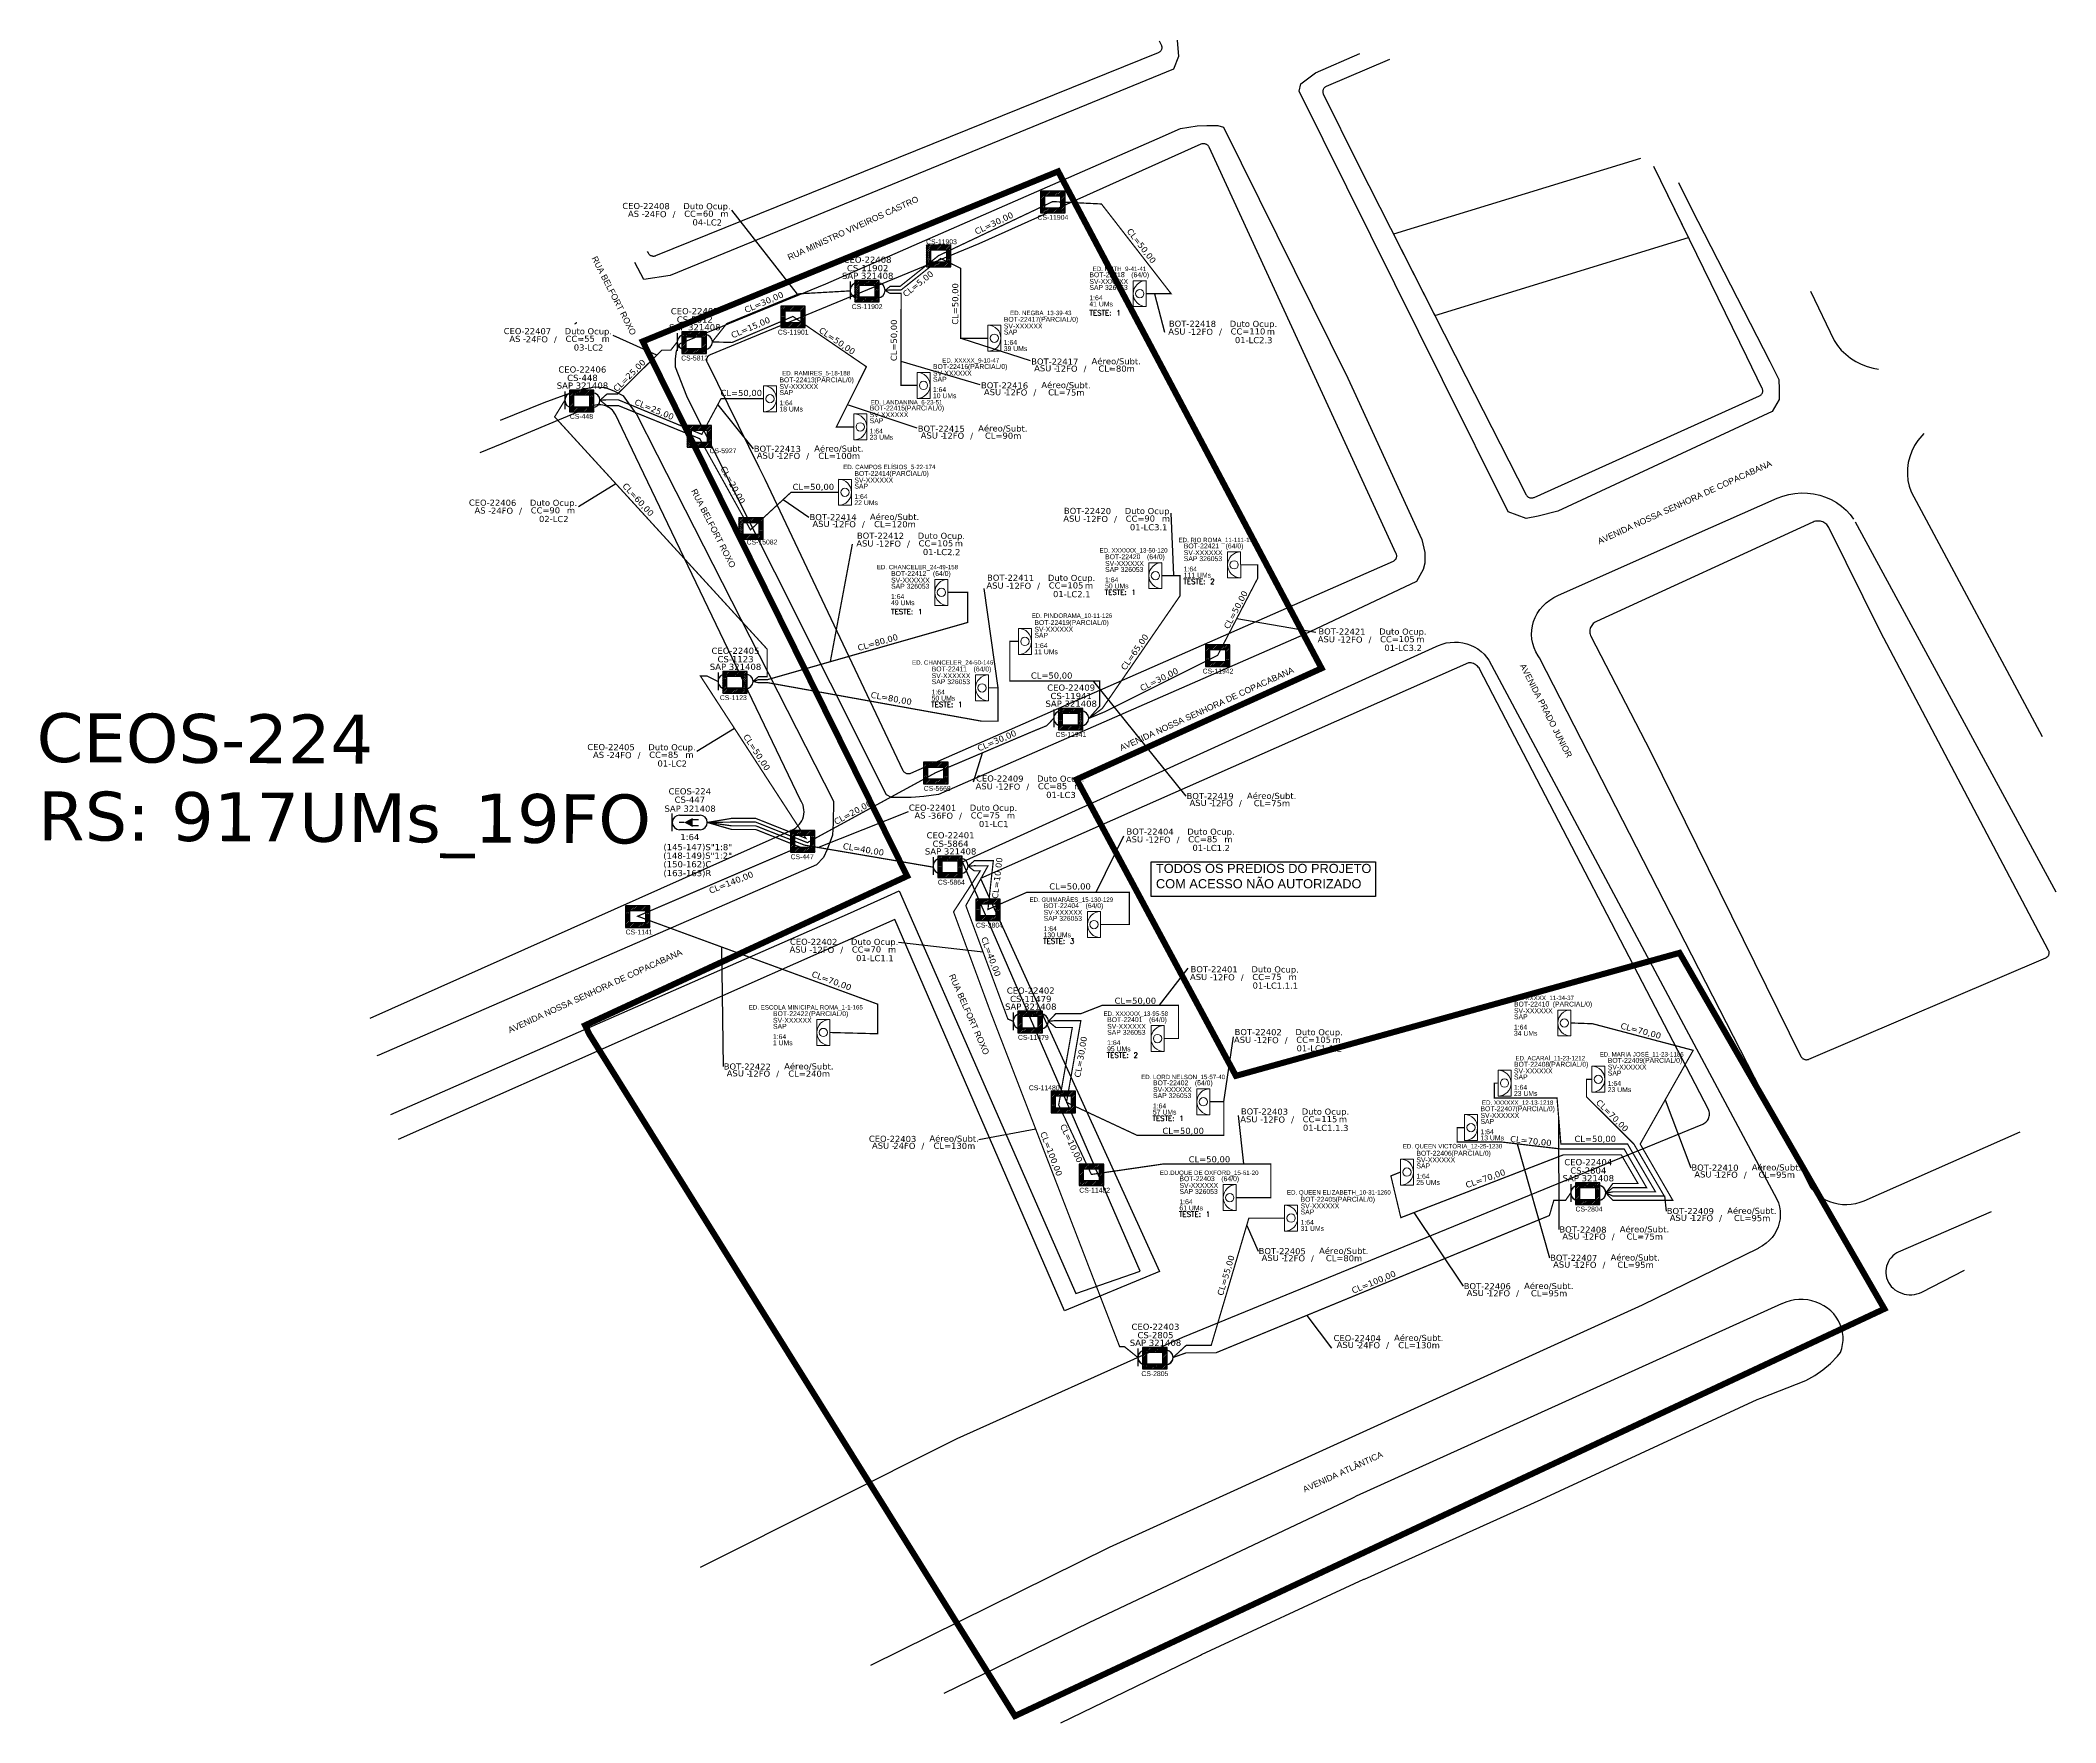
# Model space of a CAD drawing. Extents: x 12033 to 28038, y -9425 to 4777.
# Drawn here: x 24739 to 28038, y -9425 to -6671 of the extents above; entities that cross this region are included whole.
import ezdxf
from ezdxf.enums import TextEntityAlignment as Align

# ---------------------------------------------------------------- set-up
doc = ezdxf.new("R2010")
doc.units = ezdxf.units.DM
doc.header["$LTSCALE"] = 5
doc.header["$MEASUREMENT"] = 0
for name, color, linetype in [('10.0-Cartográfico', 252, 'Continuous'), ('10.1-Caixas Subterrâneas', 5, 'Continuous'), ('20.4-CEOS', 1, 'Continuous'), ('20.5-CEO', 1, 'Continuous'), ('20.8-Legenda', 1, 'Continuous'), ('CAP a instalar', 1, 'Continuous'), ('celulas gpon', 7, 'Continuous'), ('label_cabos', 7, 'Continuous'), ('Legenda', 1, 'Continuous'), ('Segmento de Logradouro Texto', 238, 'Continuous')]:
    doc.layers.add(name, color=color, linetype=linetype)
doc.layers.add("20.0-LEGENDA DOS CDO'S", color=1, linetype='Continuous', lineweight=0)
doc.layers.add('20.1-CDO_INTERIOR', color=1, linetype='Continuous', lineweight=0)
doc.layers.add('EXTRA', color=50, linetype='Continuous', plot=False)
doc.styles.add('ARIAL', font='arial.ttf')
doc.styles.add('DIGICADE', font='arial.ttf')
doc.styles.add('ROMANS', font='romans.shx')
doc.styles.add('siredit', font='verdana.ttf')
doc.linetypes.add('FENCELINE1', pattern='A,0.25,-0.1,[133,ltypeshp.shx,S=0.1,R=0,X=-0.1,Y=0],-0.1,1', length=1.45)
doc.dimstyles.new('CC', dxfattribs={"dimtxt": 1, "dimasz": 2, "dimexe": 0.18, "dimexo": 0.0625, "dimgap": 0.09, "dimtad": 0, "dimdec": 0, "dimrnd": 1, "dimzin": 0, "dimdsep": 46, "dimtxsty": 'siredit', "dimblk": 'NONE', "dimcen": 0, "dimse1": 1, "dimse2": 1, "dimsd1": 1, "dimsd2": 1, "dimclrt": 7, "dimadec": 0, "dimazin": 0, "dimtfac": 1, "dimtdec": 0, "dimtofl": 0, "dimtmove": 0, "dimatfit": 3, "dimfxl": 0, "dimtolj": 1, "dimtzin": 0, "dimarcsym": 0})

msp = doc.modelspace()

# ---------------------------------------------------------------- texts
at = {"color": 3, "style": 'ARIAL'}
for s, p in [('ED. RUTH_9-41-41', (26462, -7048.8)), ('ED. NEGBA_13-39-43', (26326.8, -7121)), ('ED. XXXXX_9-10-47', (26215.8, -7198.7)), ('ED. RAMIRES_5-18-188', (25953.7, -7219.6)), ('ED. LANDANINA_6-23-51', (26098.7, -7267.2)), ('ED. CAMPOS ELÍSIOS_5-22-174', (26053.7, -7373.1)), ('ED. RIO ROMA_11-111-112', (26602.6, -7492.6)), ('ED. XXXXXX_13-50-120', (26473.4, -7509.6)), ('ED. CHANCELER_24-49-158', (26108.6, -7537)), ('ED. PINDORAMA_10-11-126', (26362.2, -7616.5)), ('ED. CHANCELER_24-50-146', (26166.3, -7693.2)), ('ED. GUIMARÃES_15-130-129', (26358.7, -8081.4)), ('ED. XXXXX_11-34-37', (27151, -8242.2)), ('ED. ESCOLA MINICIPAL ROMA_1-1-165', (25899.1, -8257.6)), ('ED. XXXXXX_13-95-58', (26479.8, -8268)), ('ED. ACARAÍ_11-23-1212', (27154.1, -8340.9)), ('ED. MARIA JOSÉ_11-23-1186', (27292, -8334.6)), ('ED. LORD NELSON_15-57-40', (26541.3, -8371.6)), ('ED. XXXXXX_12-13-1218', (27099.3, -8413.6)), ('ED. QUEEN VICTÓRIA_12-25-1230', (26969.7, -8485)), ('ED.DUQUE DE OXFORD_15-61-20', (26572.1, -8528.4)), ('ED. QUEEN ELIZABETH_10-31-1260', (26780.1, -8560.5))]:
    msp.add_text(s, height=7.2, rotation=0.0099, dxfattribs=at).set_placement(p)
at = {"color": 0, "insert": (26565.6, -8019.2), "char_height": 15, "width": 735.75, "attachment_point": 1, "style": 'ARIAL'}
msp.add_mtext('\\C3;TODOS OS PRÉDIOS DO PROJETO \\PCOM ACESSO NÃO AUTORIZADO', dxfattribs=at)
at = {"layer": '10.1-Caixas Subterrâneas', "color": 30, "style": 'ARIAL'}
for s, p in [('CS-11904', (26371.8, -6964.9)), ('CS-11903', (26189.4, -7004.9)), ('CS-11902', (26067.7, -7111)), ('CS-11901', (25946.6, -7152.8)), ('CS-5812', (25788.4, -7195.2)), ('CS-448', (25606.2, -7290.7)), ('CS-5927', (25834.8, -7346.9)), ('CS-15082', (25895.6, -7496.4)), ('CS-11942', (26642.1, -7707.6)), ('CS-1123', (25851.8, -7751.1)), ('CS-11941', (26401.3, -7811.4)), ('CS-5668', (26185.5, -7899.7)), ('CS-447', (25967.6, -8011.5)), ('CS-5864', (26208.6, -8053.2)), ('CS-3804', (26271, -8123.5)), ('CS-1141', (25697.5, -8134.7)), ('CS-11479', (26339.8, -8307.3)), ('CS-11480', (26357.6, -8389.7)), ('CS-11482', (26440.2, -8557.4)), ('CS-2804', (27252.5, -8588.2)), ('CS-2805', (26541.8, -8857.6))]:
    msp.add_text(s, height=8, dxfattribs=at).set_placement(p)
at = {"layer": '20.8-Legenda', "color": 116, "style": 'siredit'}
for s, p in [('CEOS-224', (25008.8, -7813.8)), ('RS: 917UMs_19FO', (25237.4, -7943.1))]:
    msp.add_text(s, height=80, rotation=359.69, dxfattribs=at).set_placement(p, align=Align.MIDDLE_CENTER)
at = {"layer": 'celulas gpon', "style": 'siredit'}
for s, rotation, p in [('CL=30,00', 25.2909, (26271.8, -6989.5)), ('CL=50,00', 307.8549, (26517.2, -6983.8)), ('CL=5,00', 38.42, (26156, -7092.1)), ('CL=30,00', 23.0584, (25894.5, -7117.7)), ('CL=50,00', 89.9085, (26241.9, -7136.6)), ('CL=15,00', 23.0584, (25872.7, -7159.1)), ('CL=50,00', 325.6909, (26012.8, -7148.1)), ('CL=50,00', 89.9085, (26141.5, -7196.2)), ('CL=25,00', 44.9121, (25683, -7247.2)), ('CL=50,00', 0.0098, (25852.8, -7253.3)), ('CL=25,00', 337.7194, (25711, -7267.1)), ('CL=20,00', 299.0745, (25852.3, -7371.7)), ('CL=60,00', 312.4799, (25691.4, -7401.2)), ('CL=50,00', 0.0098, (25970.8, -7407.1)), ('CL=50,00', 62.5427, (26684.9, -7635.7)), ('CL=80,00', 15.9369, (26078.9, -7670.8)), ('CL=65,00', 55.3487, (26515.4, -7703.2)), ('CL=50,00', 0.0098, (26360.9, -7715.9)), ('CL=30,00', 26.5842, (26542.6, -7736.9)), ('CL=80,00', 349.8346, (26098, -7747.2)), ('CL=50,00', 303.0462, (25889.5, -7810.8)), ('CL=30,00', 23.0584, (26275.8, -7835.3)), ('CL=20,00', 28.54, (26041.9, -7955.6)), ('CL=40,00', 350.4346, (26052.5, -7994.7)), ('CL=10,00', 83.5891, (26306.9, -8076.7)), ('CL=140,00', 21.5124, (25836.3, -8068.2)), ('CL=50,00', 0.0098, (26391, -8061.1)), ('CL=40,00', 290.4012, (26279.2, -8140.9)), ('CL=70,00', 339.9762, (26001, -8203.6)), ('CL=50,00', 0.0098, (26497.9, -8248.2)), ('CL=70,00', 345.2396, (27325.3, -8288.6)), ('CL=30,00', 80.4828, (26441.7, -8369.6)), ('CL=70,00', 315.0782, (27285.1, -8410.8)), ('CL=10,00', 295.2137, (26408.2, -8447.9)), ('CL=100,00', 291.0893, (26375.9, -8459.8)), ('CL=50,00', 0.0098, (26576.2, -8461.2)), ('CL=70,00', 354.1358, (27145, -8474.2)), ('CL=50,00', 0.0098, (27250.7, -8474.3)), ('CL=50,00', 0.0098, (26619.2, -8507.8)), ('CL=70,00', 19.1769, (27074.5, -8550.1)), ('CL=55,00', 73.4997, (26675.2, -8726.8)), ('CL=100,00', 22.3978, (26888.5, -8722.9))]:
    msp.add_text(s, height=10, rotation=rotation, dxfattribs=at).set_placement(p)
at = {"layer": 'Segmento de Logradouro Texto', "color": 7, "linetype": 'Continuous', "style": 'DIGICADE'}
for s, rotation, p in [('RUA MINISTRO VIVEIROS CASTRO', 24.4957, (25965.4, -7031.6)), ('RUA BELFORT ROXO', 297.0603, (25641.5, -7027.7)), ('AVENIDA NOSSA SENHORA DE COPACABANA', 24.4957, (27291.4, -7496.3)), ('RUA BELFORT ROXO', 297.0603, (25804.4, -7408.6)), ('AVENIDA NOSSA SENHORA DE COPACABANA', 24.4957, (26509, -7834.6)), ('AVENIDA PRADO JUNIOR', 297.0603, (27161, -7694.7)), ('AVENIDA NOSSA SENHORA DE COPACABANA', 24.4957, (25507.8, -8296.4)), ('RUA BELFORT ROXO', 293.7378, (26226.7, -8202.1)), ('AVENIDA ATLÂNTICA', 24.4957, (26809, -9048.3))]:
    msp.add_text(s, height=10, rotation=rotation, dxfattribs=at).set_placement(p)

# ---------------------------------------------------------------- blocks, each defined once
blk = doc.blocks.new('*U37')
at = {"layer": '20.4-CEOS'}
for p, q in [((-4.54, 1.19), (-1.19, 1.19)), ((-1.19, -1.19), (-4.54, -1.19))]:
    blk.add_line(p, q, dxfattribs=at)
for points in [[(-5.73, -1.43), (-5.73, 1.44)], [(-3.79, 0), (-4.59, 0)], [(-2.47, 0.48), (-1.45, 0.48)], [(-2.47, -0.52), (-1.45, -0.52)]]:
    blk.add_lwpolyline(points, dxfattribs=at)
blk.add_lwpolyline([(-3.79, 0, 0, 1.47, 0), (-2.41, 0, 1.47, 1.47, 0)], format="xyseb", dxfattribs=at)
for centre, start, end in [((-4.54, 0), 90, 270), ((-1.19, 0), 270, 90)]:
    blk.add_arc(centre, 1.19, start, end, dxfattribs=at)
at = {"layer": '20.4-CEOS', "color": 7, "style": 'siredit'}
for tag, p in [('LOCAL', (-2.86, 4.24)), ('FID', (-2.86, 5.6)), ('SAP', (-2.81, 2.77)), ('RACIO_SPLITAGEM', (-2.86, -1.88))]:
    blk.add_attdef(tag, text='', height=1.01, dxfattribs=at).set_placement(p, align=Align.TOP_CENTER)
for tag, flags, p in [('ID_ATIVIDADE', 3, (-2.86, -3.58)), ('FATOR', 1, (-2.86, -4.89))]:
    blk.add_attdef(tag, text='', height=1.01, dxfattribs=dict(at, flags=flags)).set_placement(p, align=Align.TOP_CENTER)
at = {"layer": '20.4-CEOS', "color": 7, "style": 'siredit', "flags": 3}
blk.add_attdef('QTDE', (-4.97, -7.12), '', height=1.01, dxfattribs=at)
blk = doc.blocks.new('*U68')
at = {"layer": '20.4-CEOS', "color": 7, "style": 'siredit'}
for tag, p in [('FIBRAS_SPLITTER', (0, 0)), ('FIBRAS_TOP_C', (0, -4.13)), ('RESERVA_FINAIS', (0, -5.46))]:
    blk.add_attdef(tag, p, '', height=1.01, dxfattribs=at)
for tag, p, flags in [('ID_ATIVIDADE', (0, -6.77), 3), ('QTDE', (0, -9.4), 1), ('FATOR', (0, -8.09), 1), ('FID', (0, -10.71), 1)]:
    blk.add_attdef(tag, p, '', height=1.01, dxfattribs=dict(at, flags=flags))
blk = doc.blocks.new('*U72')
at = {"layer": '20.4-CEOS', "color": 7, "style": 'siredit'}
blk.add_attdef('FIBRAS_SPLITTER', (0, 0), '', height=1.01, dxfattribs=at)
for tag, p, flags in [('QTDE', (0, -4.11), 1), ('ID_ATIVIDADE', (0, -1.48), 3), ('FATOR', (0, -2.79), 1), ('FID', (0, -5.42), 1)]:
    blk.add_attdef(tag, p, '', height=1.01, dxfattribs=dict(at, flags=flags))
blk = doc.blocks.new('*X32')
at = {"color": 0, "linetype": 'Continuous'}
for p, q in [((-1.25, 0.34099), (-0.49099, 1.1)), ((-1.25, 0.517767), (-0.667767, 1.1)), ((-1.25, 0.694544), (-0.844544, 1.1)), ((-1.25, 0.87132), (-1.02132, 1.1)), ((-1.25, 1.048097), (-1.198097, 1.1)), ((-1.25, 0.164214), (-0.8035, 0.610714)), ((-1.25, -0.012563), (-0.8035, 0.433937)), ((-1.25, -0.18934), (-0.8035, 0.25716)), ((-1.25, -0.366117), (-0.8035, 0.080383)), ((-0.789214, 0.625), (-0.314214, 1.1)), ((-0.612437, 0.625), (-0.137437, 1.1)), ((-0.43566, 0.625), (0.03934, 1.1)), ((-0.258883, 0.625), (0.216117, 1.1)), ((-0.082107, 0.625), (0.392893, 1.1)), ((0.09467, 0.625), (0.56967, 1.1)), ((0.271447, 0.625), (0.746447, 1.1)), ((0.448223, 0.625), (0.923223, 1.1)), ((0.625, 0.625), (1.1, 1.1)), ((0.801777, 0.625), (1.25, 1.073223)), ((0.8035, 0.449947), (1.25, 0.896447)), ((0.8035, 0.27317), (1.25, 0.71967)), ((0.8035, 0.096393), (1.25, 0.542893)), ((0.8035, -0.080383), (1.25, 0.366117)), ((0.8035, -0.25716), (1.25, 0.18934)), ((0.8035, -0.433937), (1.25, 0.012563)), ((-1.25, -0.542893), (-0.8035, -0.096393)), ((-1.25, -0.71967), (-0.8035, -0.27317)), ((-1.25, -0.896447), (-0.8035, -0.449947)), ((-1.25, -1.073223), (-0.801777, -0.625)), ((-1.1, -1.1), (-0.625, -0.625)), ((-0.923223, -1.1), (-0.448223, -0.625)), ((-0.746447, -1.1), (-0.271447, -0.625)), ((-0.56967, -1.1), (-0.09467, -0.625)), ((-0.392893, -1.1), (0.082107, -0.625)), ((-0.216117, -1.1), (0.258883, -0.625)), ((-0.03934, -1.1), (0.43566, -0.625)), ((0.137437, -1.1), (0.612437, -0.625)), ((0.314214, -1.1), (0.789214, -0.625)), ((0.49099, -1.1), (1.25, -0.34099)), ((0.667767, -1.1), (1.25, -0.517767)), ((0.8035, -0.610714), (1.25, -0.164214)), ((0.844544, -1.1), (1.25, -0.694544)), ((1.02132, -1.1), (1.25, -0.87132)), ((1.198097, -1.1), (1.25, -1.048097))]:
    blk.add_line(p, q, dxfattribs=at)
blk = doc.blocks.new('MANHOLE_MQ')
at = {"color": 0, "linetype": 'Continuous'}
for p, q in [((0.0000062, 0.0000057), (-0.0000063, 0.0000057)), ((-0.0000063, 0.0000057), (-0.0000063, -0.0000053)), ((-0.000004, 0.0000033), (0.000004, 0.0000033)), ((-0.000004, -0.0000029), (-0.000004, 0.0000033)), ((0.000004, 0.0000033), (0.000004, -0.0000029)), ((0.0000062, -0.0000053), (0.0000062, 0.0000057)), ((-0.0000063, -0.0000053), (0.0000062, -0.0000053)), ((0.000004, -0.0000029), (-0.000004, -0.0000029)), ((0.000004, -0.0000029), (0.000004, -0.0000029))]:
    blk.add_line(p, q, dxfattribs=at)
at = {"color": 0, "linetype": 'Continuous', "xscale": 5e-06, "yscale": 5e-06, "zscale": 1e-05}
blk.add_blockref('*X32', (0, 0.0000002), dxfattribs=at)
blk = doc.blocks.new('CDOI_CT_DRT')
at = {"layer": '20.1-CDO_INTERIOR', "color": 8, "lineweight": 18}
blk.add_lwpolyline([(2.13, -2.13), (2.13, 2.12), (0, 2.12), (0, -2.13)], close=True, dxfattribs=at)
blk.add_circle((1.06, 0), 0.68, dxfattribs=at)
blk.add_arc((0, 0), 2.13, 269.9724, 89.9724, dxfattribs=at)
at = {"layer": "20.0-LEGENDA DOS CDO'S", "color": 8, "style": 'ARIAL'}
for tag, p in [('CDO_N', (2.61, 2.69)), ('SURVEY', (2.61, 1.6)), ('SAP', (2.61, 0.61)), ('1:XX', (2.6, -1.08)), ('UMS', (2.6, -2.09))]:
    blk.add_attdef(tag, p, '', height=0.8, rotation=359.9724, dxfattribs=at)
blk.add_attdef('FIBRAS_UTILIZADAS', text='', height=0.8, rotation=359.9724, dxfattribs=at).set_placement((10.32, 2.69), align=Align.CENTER)
blk = doc.blocks.new('Inst CDOI-64')
at = {"layer": '20.1-CDO_INTERIOR', "color": 1, "lineweight": 18}
blk.add_lwpolyline([(-2.12, -2.13), (-2.12, 2.12), (0, 2.12), (0.01, -2.13)], close=True, dxfattribs=at)
blk.add_circle((-1.06, 0), 0.68, dxfattribs=at)
blk.add_arc((0.01, 0), 2.13, 90.0276, 270.0276, dxfattribs=at)
at = {"layer": "20.0-LEGENDA DOS CDO'S", "style": 'ARIAL'}
for tag, p, rotation in [('FID', (-9.3, 2.69), 0.118), ('SAP', (-9.3, 0.61), 359.9724), ('SURVEY', (-9.3, 1.6), 359.9724), ('1:XX', (-9.31, -1.08), 359.9724), ('UMS', (-9.31, -2.09), 359.9724)]:
    blk.add_attdef(tag, p, '', height=0.8, rotation=rotation, dxfattribs=at)
at = {"layer": "20.0-LEGENDA DOS CDO'S"}
for tag, p, style, flags in [('ID_ATIVIDADE', (-9.3, 3.78), 'ARIAL', 3), ('FATOR', (-1.5, 3.78), 'ARIAL', 1), ('QTDE', (-9.18, -3.66), 'DIGICADE', 3)]:
    blk.add_attdef(tag, p, '', height=0.8, rotation=0.118, dxfattribs=dict(at, style=style, flags=flags))
at = {"layer": "20.0-LEGENDA DOS CDO'S", "style": 'ARIAL'}
blk.add_attdef('FIBRAS_UTILIZADAS', text='', height=0.8, rotation=359.9724, dxfattribs=at).set_placement((-0.99, 2.69), align=Align.CENTER)
blk = doc.blocks.new('Teste  FTTH')
at = {"color": 0, "lineweight": 0, "style": 'ROMANS'}
for tag, p in [('TESTE', (-2.3, -0.29)), ('QTDE', (0.21, -0.29))]:
    blk.add_attdef(tag, p, '', height=0.48, dxfattribs=at)
for tag, p, flags in [('FID', (-2.23, -1.25), 1), ('FATOR', (-2.23, -2.03), 3), ('ID_ATIVIDADE', (-2.23, -2.72), 3)]:
    blk.add_attdef(tag, p, '', height=0.48, dxfattribs=dict(at, flags=flags))
blk = doc.blocks.new('CDOI_CT_ESQ')
at = {"layer": '20.1-CDO_INTERIOR', "color": 8, "lineweight": 18}
blk.add_lwpolyline([(-2.12, -2.13), (-2.12, 2.12), (0, 2.12), (0.01, -2.13)], close=True, dxfattribs=at)
blk.add_circle((-1.06, 0), 0.68, dxfattribs=at)
blk.add_arc((0.01, 0), 2.13, 90.0276, 270.0276, dxfattribs=at)
at = {"layer": "20.0-LEGENDA DOS CDO'S", "color": 8, "style": 'ARIAL'}
for tag, p in [('CDO_N', (-9.3, 2.69)), ('SAP', (-9.3, 0.61)), ('SURVEY', (-9.3, 1.6)), ('1:XX', (-9.31, -1.08)), ('UMS', (-9.31, -2.09))]:
    blk.add_attdef(tag, p, '', height=0.8, rotation=359.9724, dxfattribs=at)
blk.add_attdef('FIBRAS_UTILIZADAS', text='', height=0.8, rotation=359.9724, dxfattribs=at).set_placement((-1.59, 2.69), align=Align.CENTER)
blk = doc.blocks.new('*U253')
at = {"layer": '20.5-CEO'}
for p, q in [((-1.56, 1.26), (1.8, 1.26)), ((1.8, -1.13), (-1.56, -1.13))]:
    blk.add_line(p, q, dxfattribs=at)
blk.add_lwpolyline([(-2.75, 1.51), (-2.75, -1.38)], dxfattribs=at)
for centre, start, end in [((-1.56, 0.07), 90, 270), ((1.8, 0.07), 270, 90)]:
    blk.add_arc(centre, 1.2, start, end, dxfattribs=at)
at = {"layer": '20.5-CEO', "color": 7, "style": 'siredit'}
for tag, p in [('LOCAL', (0.12, 4.23)), ('FID', (0.11, 5.61)), ('SAP', (0.12, 2.97)), ('FIBRAS_RESERVA', (0.12, -1.94))]:
    blk.add_attdef(tag, text='', height=1.01, dxfattribs=at).set_placement(p, align=Align.TOP_CENTER)
at = {"layer": '20.5-CEO', "color": 7, "style": 'siredit', "flags": 3}
blk.add_attdef('QTDE', (-4.88, -7.06), '', height=1.01, dxfattribs=at)
at = {"layer": '20.5-CEO', "color": 7, "style": 'siredit'}
for tag, flags, p in [('ID_ATIVIDADE', 3, (0.11, -3.51)), ('FATOR', 1, (0.11, -4.82))]:
    blk.add_attdef(tag, text='', height=1.01, dxfattribs=dict(at, flags=flags)).set_placement(p, align=Align.TOP_CENTER)
blk = doc.blocks.new('Inst CB DT OCUP CFOA-SM-AS-80-TS-36')
at = {"layer": 'label_cabos', "color": 0, "style": 'siredit'}
for tag, flags, p in [('ID_ATIVIDADE', 3, (1.31, 2.67)), ('FATOR', 1, (11.56, 2.55))]:
    blk.add_attdef(tag, text='', height=1, rotation=359.69, dxfattribs=dict(at, flags=flags)).set_placement(p, align=Align.MIDDLE_CENTER)
for tag, p in [('TIPO_CABO', (1.76, 0)), ('DESTINO_CABO', (3.13, 1.26)), ('CABO', (4.69, -0.05)), ('/', (7.71, -0.05)), ('LANCE', (10.91, 0)), ('TIPO_CABO', (13.11, 1.24)), ('UND', (15.96, 0)), ('FID', (13.15, -1.41))]:
    blk.add_attdef(tag, text='', height=1, rotation=359.69, dxfattribs=at).set_placement(p, align=Align.MIDDLE_CENTER)
blk.add_attdef('QTDE', (12.43, -0.47), '', height=1, rotation=359.69, dxfattribs=at)
blk = doc.blocks.new('_None')
blk = doc.blocks.new('Inst CB DT OCUP CFOA-SM-ASU-120-S-12')
at = {"layer": 'label_cabos', "color": 0, "style": 'siredit'}
for tag, flags, p in [('ID_ATIVIDADE', 3, (1.31, 2.67)), ('FATOR', 1, (11.56, 2.55))]:
    blk.add_attdef(tag, text='', height=1, rotation=359.69, dxfattribs=dict(at, flags=flags)).set_placement(p, align=Align.MIDDLE_CENTER)
for tag, p in [('TIPO_CABO', (1.26, 0)), ('DESTINO_CABO', (3.13, 1.26)), ('CABO', (4.69, -0.05)), ('/', (7.71, -0.05)), ('LANCE', (10.91, 0)), ('TIPO_CABO', (13.11, 1.24)), ('UND', (15.96, 0)), ('FID', (13.15, -1.41))]:
    blk.add_attdef(tag, text='', height=1, rotation=359.69, dxfattribs=at).set_placement(p, align=Align.MIDDLE_CENTER)
blk.add_attdef('QTDE', (12.43, -0.47), '', height=1, rotation=359.69, dxfattribs=at)
blk = doc.blocks.new('LEGENDA DOS CABOS')
at = {"layer": 'EXTRA', "style": 'siredit'}
for tag, p in [('ID', (4.6, 0.97)), ('XX', (9.03, 0.97))]:
    blk.add_attdef(tag, text='', height=0.48, rotation=359.69, dxfattribs=at).set_placement(p, align=Align.MIDDLE_CENTER)
at = {"layer": 'Legenda', "color": 7, "style": 'siredit'}
for tag, p in [('TIPO_CABO', (1.31, 0)), ('CABO', (4.69, -0.05)), ('/', (6.81, -0.05)), ('METROS', (10.03, -0.05))]:
    blk.add_attdef(tag, text='', height=0.8, rotation=359.69, dxfattribs=at).set_placement(p, align=Align.MIDDLE_CENTER)
blk = doc.blocks.new('Inst CB DT OCUP CFOA-SM-AS-80-TS-24')
at = {"layer": 'label_cabos', "color": 0, "style": 'siredit'}
for tag, flags, p in [('ID_ATIVIDADE', 3, (1.31, 2.67)), ('FATOR', 1, (11.56, 2.55))]:
    blk.add_attdef(tag, text='', height=1, rotation=359.69, dxfattribs=dict(at, flags=flags)).set_placement(p, align=Align.MIDDLE_CENTER)
for tag, p in [('TIPO_CABO', (1.76, 0)), ('DESTINO_CABO', (3.13, 1.26)), ('CABO', (4.69, -0.05)), ('/', (7.71, -0.05)), ('LANCE', (10.91, 0)), ('TIPO_CABO', (13.11, 1.24)), ('UND', (15.96, 0)), ('FID', (13.15, -1.41))]:
    blk.add_attdef(tag, text='', height=1, rotation=359.69, dxfattribs=at).set_placement(p, align=Align.MIDDLE_CENTER)
blk.add_attdef('QTDE', (12.43, -0.47), '', height=1, rotation=359.69, dxfattribs=at)

# ---------------------------------------------------------------- linework, layer by layer
at = {"color": 3}
msp.add_lwpolyline([(26558, -8015.8), (26924.9, -8015.8), (26924.9, -8072.5), (26558, -8072.5)], close=True, dxfattribs=at)
at = {"color": 251}
for points in [[(27244.6, -8543.3), (27244.6, -8572.2)], [(27256.6, -8545.8), (27290.2, -8545.8)], [(27256.6, -8569.7), (27289.8, -8569.7)], [(26536.1, -8812.7), (26536.1, -8841.6)], [(26548.1, -8815.2), (26581.7, -8815.2)], [(26548.1, -8839.1), (26581.3, -8839.1)]]:
    msp.add_lwpolyline(points, dxfattribs=at)
for centre, start, end in [((27256.6, -8557.8), 90, 270), ((27290.2, -8557.8), 268.3302, 90), ((26548.1, -8827.2), 90, 270), ((26581.7, -8827.2), 268.3302, 90)]:
    msp.add_arc(centre, 12, start, end, dxfattribs=at)
at = {"layer": '10.0-Cartográfico'}
for points in [[(26600.6, -6671.1), (26602.6, -6697.4), (26594.3, -6718.2), (25770.2, -7056), (25727.4, -7062.9), (25712.7, -7035)], [(25733, -7016.8), (25734.2, -7019.1), (25734.7, -7020), (25735.3, -7020.8), (25736, -7021.5), (25736.6, -7022.2), (25737.5, -7022.7), (25738.3, -7023.2), (25739.3, -7023.6), (25740.3, -7023.9), (25741.3, -7024.1), (25742.2, -7024.3), (25743.3, -7024.3), (25744.3, -7024.3), (25745.3, -7024.1), (25746.2, -7023.8), (25746.9, -7023.5), (26569.8, -6691.1), (26570.8, -6690.7), (26571.6, -6690.2), (26572.4, -6689.6), (26573.1, -6688.9), (26573.7, -6688.2), (26574.3, -6687.4), (26574.8, -6686.5), (26575.2, -6685.7), (26575.5, -6684.8), (26575.6, -6683.8), (26575.6, -6682.9), (26575.6, -6681.9), (26575.5, -6681), (26575.2, -6680.1), (26574.8, -6679), (26571.5, -6672.5)], [(26826.9, -6724.2), (26899.5, -6692.7)], [(27034.8, -7226.8), (26800.1, -6754.2), (26803, -6742.1), (26826.9, -6724.2)], [(26947.7, -6702.4), (26844.3, -6746.7), (26843.4, -6747.2), (26842.5, -6747.8), (26841.7, -6748.3), (26841, -6749), (26840.4, -6749.8), (26839.8, -6750.6), (26839.4, -6751.4), (26839.1, -6752.3), (26838.8, -6753.2), (26838.6, -6754.1), (26838.6, -6755.1), (26838.6, -6756), (26838.8, -6757), (26839.1, -6757.9), (26839.5, -6758.7)], [(26839.5, -6758.7), (26896.8, -6874.5), (27073, -7221.3)], [(25797.6, -7253.7), (25779.3, -7206.3), (25779.1, -7193), (25780.6, -7179.6), (25786.8, -7167.6), (26025, -7069.7), (26567.4, -6832.5), (26605.7, -6815.7), (26633, -6810.9), (26649, -6810.7), (26666.7, -6810.5), (26676.4, -6813.4), (26879.6, -7224.4), (26889.3, -7245.5)], [(26838.1, -7249.2), (26652.5, -6845.8), (26652, -6845), (26651.5, -6844.2), (26650.9, -6843.4), (26650.1, -6842.8), (26649.4, -6842.2), (26648.6, -6841.6), (26647.7, -6841.2), (26646.7, -6840.9), (26645.7, -6840.6), (26644.7, -6840.4), (26643.7, -6840.3), (26642.7, -6840.4), (26641.6, -6840.6), (26640.6, -6840.7), (26639.3, -6841.3), (26275.7, -7004.5), (25835.7, -7186.2), (25834.7, -7186.7), (25833.8, -7187.1), (25833.1, -7187.8), (25832.4, -7188.4), (25831.7, -7189.1), (25831.2, -7190), (25830.7, -7190.8), (25830.4, -7191.7), (25830.1, -7192.6), (25829.9, -7193.5), (25829.8, -7194.5), (25830, -7195.4), (25830.1, -7196.4), (25830.4, -7197.3), (25830.8, -7198.2)], [(27358.8, -6864.5), (26954.6, -6988.3), (27022.3, -7121.4), (27437.3, -6993.8), (27380.5, -6877.6)], [(27532.9, -7189.3), (27380.5, -6877.6)], [(27420.9, -6903.6), (27441.9, -6946.1), (27570.4, -7197.1)], [(27637.2, -7082), (27675.7, -7162.4), (27681.2, -7170.6), (27687.5, -7178.2), (27694.7, -7185.1), (27702.5, -7191.4), (27711.2, -7196.8), (27720.3, -7201.4), (27729.8, -7204.9), (27739.8, -7207.7), (27748.6, -7209.2)], [(25616.3, -7132.7), (25615.7, -7134.6), (25613.7, -7135.5)], [(27073, -7221.3), (27171.5, -7415.1), (27172, -7415.9), (27172.6, -7416.7), (27173.2, -7417.4), (27174, -7418.1), (27174.8, -7418.7), (27175.7, -7419.1), (27176.6, -7419.6), (27177.5, -7419.9), (27178.5, -7420.1), (27179.5, -7420.2), (27180.6, -7420.2), (27181.6, -7420.2), (27182.6, -7420), (27183.6, -7419.7), (27184.7, -7419.4), (27553.6, -7252.9), (27554.5, -7252.6), (27555.3, -7252), (27556.1, -7251.4), (27556.8, -7250.6), (27557.4, -7249.9), (27557.9, -7249.1), (27558.4, -7248.3), (27558.7, -7247.4), (27559, -7246.5), (27559, -7245.5), (27559, -7244.6), (27559, -7243.6), (27558.8, -7242.7), (27558.5, -7241.8), (27558.2, -7241.1), (27532.9, -7189.3)], [(25830.8, -7198.2), (25915.3, -7369.7)], [(27570.4, -7197.1), (27585.5, -7226.5), (27585.7, -7242.3), (27585.9, -7259), (27574.1, -7278.7), (27223.5, -7442), (27191.5, -7449.8), (27171.4, -7453.8), (27142.2, -7443), (27034.8, -7226.8)], [(25492.5, -7293.1), (25564.2, -7263.8), (25619.4, -7243.7), (25646.6, -7238.1), (25663.8, -7239.2), (25678.2, -7245), (25694.1, -7252.8)], [(25714.6, -7281.8), (25694.1, -7252.8)], [(25850.3, -7358.9), (25797.6, -7253.7)], [(26889.3, -7245.5), (27000.7, -7488.5), (27005.8, -7509.3), (27006, -7527.1), (27002.9, -7537.5), (26991.9, -7557), (26808.3, -7643.8), (26209.9, -7905.4), (26185.8, -7908.7), (26164.9, -7910.4), (26147.3, -7910.6), (26132.8, -7910.8), (26124.7, -7906.4), (25850.3, -7358.9)], [(25915.3, -7369.7), (25925.1, -7389.5), (26151.5, -7866.1), (26151.9, -7867), (26152.5, -7867.8), (26153.1, -7868.5), (26153.9, -7869.1), (26154.7, -7869.7), (26155.5, -7870.3), (26156.4, -7870.7), (26157.3, -7871.1), (26158.3, -7871.3), (26159.4, -7871.4), (26160.4, -7871.5), (26161.4, -7871.5), (26162.4, -7871.3), (26163.4, -7871.1), (26164.6, -7870.6), (26954.3, -7523.5), (26955.1, -7523.1), (26956, -7522.5), (26956.8, -7522), (26957.4, -7521.2), (26958.1, -7520.5), (26958.6, -7519.7), (26959.1, -7518.9), (26959.4, -7518), (26959.6, -7517.1), (26959.8, -7516.1), (26959.8, -7515.2), (26959.7, -7514.3), (26959.6, -7513.3), (26959.3, -7512.4), (26959, -7511.8), (26838.1, -7249.2)], [(25714.4, -7353.7), (25680.8, -7283.8), (25679.4, -7281.3), (25677.7, -7278.9), (25675.8, -7276.7), (25673.6, -7274.7), (25671.3, -7272.9), (25668.7, -7271.4), (25666, -7270.1), (25663.1, -7269), (25660.1, -7268.3), (25657.1, -7267.9), (25654, -7267.8), (25651, -7267.9), (25648, -7268.3), (25645, -7269), (25642.3, -7270), (25494.9, -7331.5)], [(25714.6, -7281.8), (25749.2, -7349.8)], [(27822.8, -7314.9), (27819.2, -7318.4), (27812.9, -7326.2), (27807.4, -7334.5), (27803, -7343.4), (27799.6, -7352.7), (27797.2, -7362.2), (27795.9, -7371.9), (27795.7, -7381.6), (27796.6, -7391.4), (27798.7, -7400.9), (27801.7, -7410.3), (28016.3, -7810.8)], [(25279.3, -8272), (25973, -7962.5), (25976.2, -7960.2), (25979.1, -7957.7), (25981.6, -7954.9), (25983.8, -7951.8), (25985.8, -7948.5), (25987.4, -7945.2), (25988.5, -7941.6), (25989.2, -7937.9), (25989.5, -7934.2), (25989.4, -7930.5), (25988.9, -7926.9), (25988, -7923.3), (25986.5, -7919.8), (25984.8, -7916.5), (25983.7, -7914.7), (25714.4, -7353.7)], [(25749.2, -7349.8), (26037.9, -7916.8), (26037.2, -7952.8), (26036.3, -7972.4), (26027.2, -7995.4), (26021.5, -8008.5), (26009.9, -8020.6), (25293.5, -8332.2), (25290.3, -8333.4)], [(25494.9, -7331.5), (25459, -7346.5)], [(27979.6, -8458.2), (27724.3, -8571.2), (27717.7, -8573.7), (27710.9, -8575.6), (27703.9, -8576.9), (27696.8, -8577.4), (27689.6, -8577.2), (27682.5, -8576.4), (27675.6, -8574.8), (27668.8, -8572.6), (27662.3, -8569.7), (27656.3, -8566.3), (27650.6, -8562.3), (27645.4, -8557.8), (27640.8, -8552.7), (27636.7, -8547.3), (27635.8, -8545.9), (27193.6, -7681.9), (27191.3, -7678.5), (27187.6, -7672), (27184.6, -7665.4), (27182.4, -7658.3), (27181, -7651.2), (27180.6, -7644), (27180.8, -7636.8), (27181.8, -7629.5), (27183.8, -7622.5), (27186.4, -7615.7), (27189.8, -7609.2), (27194, -7603), (27198.8, -7597.3), (27204.2, -7592.1), (27210.2, -7587.4), (27216.7, -7583.4), (27223.6, -7579.9), (27445.8, -7481.3), (27582.5, -7420.8), (27592, -7417.2), (27601.7, -7414.6), (27611.7, -7412.8), (27621.9, -7412.1), (27632.1, -7412.3), (27642.2, -7413.6), (27652.2, -7415.8), (27661.8, -7418.9), (27671, -7423), (27679.7, -7427.9), (27687.9, -7433.6), (27695.3, -7440.1), (27701.9, -7447.4), (27707.6, -7455.2)], [(27277.6, -7646.7), (27375, -7835.3), (27621.5, -8334.4), (27622, -8335.3), (27622.6, -8336), (27623.2, -8336.8), (27624, -8337.5), (27624.8, -8338.1), (27625.7, -8338.5), (27626.6, -8339), (27627.6, -8339.3), (27628.5, -8339.6), (27629.5, -8339.7), (27630.6, -8339.8), (27631.6, -8339.6), (27632.5, -8339.5), (27633.6, -8339.3), (27634.6, -8338.9), (28022.3, -8173.1), (28023.2, -8172.6), (28024.1, -8172), (28024.8, -8171.5), (28025.5, -8170.8), (28026.2, -8170), (28026.8, -8169.2), (28027.1, -8168.4), (28027.5, -8167.5), (28027.8, -8166.6), (28027.9, -8165.7), (28028, -8164.7), (28027.9, -8163.8), (28027.7, -8162.8), (28027.4, -8161.9), (28026.9, -8160.9), (27751.8, -7639.4), (27667.3, -7468.5), (27666.3, -7466.8), (27665.2, -7465.2), (27663.9, -7463.8), (27662.4, -7462.5), (27660.8, -7461.3), (27659.1, -7460.3), (27657.2, -7459.4), (27655.3, -7458.8), (27653.4, -7458.3), (27651.3, -7458.1), (27649.3, -7458), (27647.2, -7458.1), (27645.3, -7458.4), (27643.2, -7458.9), (27641.4, -7459.6), (27640.8, -7459.8), (27286.6, -7622.7), (27284.7, -7623.7), (27283.1, -7624.8), (27281.5, -7626), (27280.2, -7627.3), (27278.9, -7628.9), (27277.9, -7630.5), (27277, -7632.2), (27276.4, -7634), (27276, -7635.9), (27275.7, -7637.8), (27275.7, -7639.7), (27275.9, -7641.6), (27276.3, -7643.4), (27276.9, -7645.2), (27277.6, -7646.7)], [(27710.2, -7459.3), (28038.5, -8064.8)], [(25313.3, -8429.5), (26060.6, -8101.6), (26126.3, -8071.8), (26145.1, -8063.1), (26434.2, -8722.2), (26539.6, -8685.8), (26248.9, -8016.1), (26511.1, -7897), (27024.1, -7663.4), (27027.9, -7661.7), (27034.2, -7659.3), (27040.8, -7657.6), (27047.5, -7656.6), (27054.2, -7656.2), (27061.1, -7656.5), (27067.8, -7657.5), (27074.4, -7659), (27080.7, -7661.2), (27086.8, -7664), (27092.5, -7667.4), (27097.8, -7671.3), (27102.8, -7675.8), (27107, -7680.6), (27110.8, -7685.9), (27582.1, -8567.9), (27584.6, -8574.1), (27586.3, -8580.5), (27587.4, -8587), (27587.7, -8593.6), (27587.2, -8600.2), (27586, -8606.7), (27584, -8613.1), (27581.4, -8619.3), (27578.1, -8625.1), (27574.1, -8630.6), (27569.5, -8635.7), (27564.4, -8640.3), (27558.8, -8644.4), (27552.7, -8647.9), (27551.4, -8648.7), (27361.8, -8741.4), (26489, -9138.3)], [(25820.2, -9170.2), (26240.3, -8959.8), (26609.8, -8794), (27460.6, -8445.2), (27462.4, -8444.3), (27464, -8443.3), (27465.6, -8442.1), (27467, -8440.7), (27468.3, -8439.2), (27469.4, -8437.6), (27470.3, -8435.9), (27470.9, -8434.1), (27471.5, -8432.3), (27471.8, -8430.4), (27471.8, -8428.5), (27471.7, -8426.6), (27471.4, -8424.8), (27470.8, -8423), (27469.9, -8421), (27095.5, -7700.2), (27094.5, -7698.5), (27093.3, -7697), (27092, -7695.6), (27090.5, -7694.3), (27088.9, -7693.1), (27087.2, -7692.1), (27085.3, -7691.3), (27083.4, -7690.7), (27081.4, -7690.3), (27079.4, -7690), (27077.3, -7690), (26278.6, -8043.4), (26571.7, -8686.6), (26415.8, -8750.9), (26138.1, -8110.4), (25325.4, -8470.5)], [(27933.1, -8588.7), (27780.8, -8654.6), (27778.5, -8655.9), (27775.1, -8658.2), (27771.9, -8660.9), (27769.1, -8663.8), (27766.6, -8667), (27764.6, -8670.3), (27762.9, -8674), (27761.6, -8677.7), (27760.8, -8681.5), (27760.3, -8685.4), (27760.3, -8689.4), (27760.8, -8693.2), (27761.7, -8697), (27763, -8700.7), (27764.8, -8704.3), (27766.9, -8707.7), (27769.4, -8710.8), (27772.2, -8713.7), (27775.4, -8716.4), (27778.8, -8718.6), (27782.5, -8720.5), (27786.4, -8722.1), (27790.4, -8723.3), (27794.5, -8724.1), (27798.7, -8724.5), (27802.9, -8724.4), (27807.2, -8724), (27811.3, -8723.2), (27815.3, -8722), (27819.1, -8720.4)], [(27819.1, -8720.4), (27889.1, -8684.5)], [(26409.8, -9425), (26638.4, -9314.3), (26640, -9313.5), (26906, -9190.3), (26907, -9189.9), (27196.4, -9059.4), (27197.2, -9059), (27550, -8896.1), (27555.7, -8893.7), (27629.4, -8865.1), (27644, -8856.9), (27657.5, -8847.5), (27669.9, -8836.8), (27681.1, -8824.9), (27686, -8818.9), (27688.2, -8812.5), (27689.7, -8806), (27690.5, -8799.3), (27690.5, -8792.7), (27689.7, -8786.1), (27688.2, -8779.5), (27685.9, -8773.2), (27683, -8767.1), (27679.4, -8761.3), (27675.2, -8755.9), (27670.4, -8750.9), (27665, -8746.4), (27659.2, -8742.5), (27652.9, -8739.2), (27646.3, -8736.4), (27639.5, -8734.4), (27632.5, -8733), (27625.3, -8732.4), (27618.1, -8732.4), (27610.9, -8733), (27603.9, -8734.4), (27597, -8736.5), (27590.4, -8739.2), (27589.8, -8739.4), (26893.1, -9054.4), (26889.4, -9056.2), (26873.8, -9063.9), (26455.5, -9261.3), (26218.5, -9377.1)], [(26489, -9138.3), (26098.5, -9331.5)]]:
    msp.add_lwpolyline(points, dxfattribs=at)
at = {"layer": 'CAP a instalar', "ltscale": 5, "const_width": 2}
for points in [[(26549.7, -7085.8), (26590.4, -7085.8), (26476.4, -6939), (26396.6, -6935.1), (26209.7, -7023.6), (26146.6, -7074), (26130.1, -7074), (26122.4, -7080.6)], [(25839.5, -7164.4), (25863, -7134.8), (25981, -7086.1), (26064.9, -7081.3)], [(25655.5, -7260.3), (25667, -7250), (25684.2, -7250), (25756.7, -7178.4), (25771.3, -7178.4), (25782, -7164.8)], [(25906.2, -7720.3), (25914.7, -7712.8), (25929.2, -7712.8), (25929.2, -7667.8), (25581.3, -7287.5), (25598, -7260.3), (25598, -7260.3)], [(26455.7, -7781), (26481.2, -7770.5), (26666.6, -7677.8), (26732.3, -7551.4), (26732.3, -7529.7), (26704.3, -7529.7)], [(26455.7, -7781), (26477.9, -7764.7), (26604.9, -7580.6), (26604.9, -7547.4), (26575.5, -7547.4)], [(25906.2, -7720.6), (25914.7, -7717.7), (25929.4, -7717.7), (26257.5, -7624), (26257.5, -7574.8), (26225, -7574.8)], [(25831.2, -7951.4), (25871.1, -7944.7), (25910.3, -7944.7), (25992.7, -7977.4), (25819.9, -7711.7), (25830.9, -7711.7), (25848.7, -7720.6)], [(25906.2, -7720.6), (25914.7, -7722.6), (25930, -7722.6), (26280.2, -7785.6), (26307.1, -7785.6), (26307.1, -7731.1), (26291.6, -7731.1)], [(25831.2, -7951.4), (25871.1, -7950.8), (25910.3, -7950.8), (25995, -7984.4), (26205.1, -7869.9), (26369.4, -7800.1), (26386.7, -7793.1), (26398.2, -7781)], [(25831.2, -7951.4), (25871.1, -7956.9), (25910.3, -7956.9), (25990.2, -7988.5), (26140.1, -8014.1), (26181.9, -8021.3), (26200.8, -8024.5)], [(26258.3, -8022.7), (26268.5, -8014), (26299.4, -8014), (26290.6, -8093.8), (26354.6, -8065.6), (26522, -8065.6), (26522, -8118.5), (26474.8, -8118.5)], [(26332, -8276.9), (26323.2, -8273.2), (26254.4, -8087.5), (26290.7, -8022.4), (26268, -8022.3), (26258.1, -8022.9)], [(26578.8, -8305.1), (26602.6, -8305.1), (26602.6, -8250.7), (26477.8, -8250.7), (26442.7, -8264.4), (26401.7, -8264.4), (26389.5, -8276.9)], [(26653.8, -8408.6), (26676.8, -8408.6), (26676.8, -8463.7), (26535.1, -8463.7), (26419.2, -8409.6), (26442.7, -8275.7), (26401.7, -8275.7), (26389.5, -8276.9)], [(26697.1, -8565.5), (26753.6, -8565.5), (26753.6, -8510.3), (26578.7, -8510.3), (26459.9, -8527.6), (26406.4, -8413.9), (26428.7, -8287), (26401.7, -8287), (26389.5, -8276.9)]]:
    msp.add_lwpolyline(points, dxfattribs=at)
at = {"layer": 'CAP a instalar', "color": 8, "linetype": 'FENCELINE1', "ltscale": 5, "const_width": 2}
for points in [[(26122.4, -7080.6), (26130.1, -7079.7), (26148.5, -7079.7), (26213, -7028.3), (26245.8, -7044.2), (26245.8, -7158.8), (26290.5, -7158.8)], [(26122.4, -7080.6), (26130.1, -7085.3), (26148.5, -7085.3), (26148.2, -7236), (26174.5, -7236)], [(26070.9, -7303.9), (26042.5, -7303.9), (26091.6, -7205.4), (25971.3, -7123.1), (25871.8, -7165.7), (25839.5, -7164.8)], [(25655.5, -7260.3), (25667, -7259.6), (25685.5, -7259.6), (25822.1, -7316.1), (25853.5, -7257.8), (25923.2, -7257.8)], [(26045.9, -7411), (25968.3, -7410.9), (25901.8, -7472.4), (25818.8, -7323.2), (25686.2, -7269.3), (25667, -7269.3), (25655.5, -7260.3)], [(26455.7, -7781), (26473.4, -7761.1), (26473.4, -7720), (26326.4, -7720), (26326.4, -7655.1), (26340.5, -7655.1)], [(25831.2, -7951.4), (25871.1, -7962.9), (25910.3, -7962.9), (25981.9, -7991.3), (25717.2, -8104.9), (26110.2, -8248.9), (26110.2, -8297.3), (26031.7, -8295.2)], [(26258.1, -8022.9), (26268, -8030.6), (26278.1, -8030.6), (26234.3, -8097.7), (26293.9, -8259.3), (26506.2, -8809.5), (26513.9, -8809.4), (26536.1, -8827.2)], [(27302.1, -8557.8), (27313.5, -8569.8), (27411.6, -8569.8), (27358.3, -8477.8), (27445.1, -8324.4), (27280.5, -8280.9), (27244.8, -8279.6)], [(27302.1, -8557.8), (27313.5, -8556.1), (27383.4, -8556.1), (27337.7, -8477.8), (27228.5, -8477.8), (27222.2, -8402.6), (27119.5, -8402.6), (27119.5, -8378.1), (27125.6, -8378.1), (27125.6, -8378.2)], [(27302.1, -8557.8), (27313.5, -8562.9), (27397.7, -8562.9), (27348, -8477.8), (27270.4, -8400.3), (27270.4, -8371.8), (27279.2, -8371.8)], [(27302.1, -8557.8), (27313.5, -8549.3), (27368.9, -8549.3), (27332.1, -8485.9), (27228.7, -8485.9), (27132.5, -8474.6), (27058.8, -8474.6), (27058.8, -8450.9), (27070.8, -8450.9), (27070.8, -8450.9)], [(27302.1, -8557.8), (27313.5, -8542.4), (27354.7, -8542.4), (27327.4, -8495.5), (27232.6, -8495.5), (26966.5, -8598.3), (26950.2, -8530), (26965.9, -8523.7)], [(26593.6, -8827.2), (26615.3, -8819.5), (26663.8, -8819.5), (27209.7, -8594.8), (27217, -8569.8), (27236.1, -8570), (27244.6, -8557.8)], [(26593.6, -8827.2), (26615.3, -8807.2), (26656.1, -8807.2), (26717.7, -8599.1), (26776.3, -8599.1)]]:
    msp.add_lwpolyline(points, dxfattribs=at)
at = {"layer": 'celulas gpon', "color": 116, "linetype": 'Continuous', "lineweight": 200, "const_width": 10}
msp.add_lwpolyline([(27422.7, -8164.9), (27758, -8747.6), (26334.8, -9414.1), (25638.5, -8298.7), (25631.1, -8283.5), (26158.3, -8039.2), (25725.5, -7164), (26405.5, -6885.7), (26836.7, -7699.1), (26435.8, -7880.9), (26696.5, -8366.2), (27422.7, -8164.9)], dxfattribs=at)

# ---------------------------------------------------------------- block references
at = {"color": 0, "lineweight": 0, "xscale": 10, "yscale": 10, "zscale": 10}
for p, values in [((26549.7, -7085.8), {'FIBRAS_UTILIZADAS': '(64/0)', 'SURVEY': 'SV-XXXXXX', 'SAP': 'SAP 326053', '1:XX': '1:64', 'UMS': '41 UMs', 'FID': 'BOT-22418'}), ((26575.4, -7547.4), {'FIBRAS_UTILIZADAS': '(64/0)', 'SURVEY': 'SV-XXXXXX', 'SAP': 'SAP 326053', '1:XX': '1:64', 'UMS': '50 UMs', 'FID': 'BOT-22420'}), ((26704.2, -7529.7), {'FIBRAS_UTILIZADAS': '(64/0)', 'SURVEY': 'SV-XXXXXX', 'SAP': 'SAP 326053', '1:XX': '1:64', 'UMS': '111 UMs', 'FID': 'BOT-22421'}), ((26225, -7574.8), {'FIBRAS_UTILIZADAS': '(64/0)', 'SURVEY': 'SV-XXXXXX', 'SAP': 'SAP 326053', '1:XX': '1:64', 'UMS': '49 UMs', 'FID': 'BOT-22412'}), ((26291.5, -7731.1), {'FIBRAS_UTILIZADAS': '(64/0)', 'SURVEY': 'SV-XXXXXX', 'SAP': 'SAP 326053', '1:XX': '1:64', 'UMS': '50 UMs', 'FID': 'BOT-22411'}), ((26474.8, -8118.5), {'FIBRAS_UTILIZADAS': '(64/0)', 'SURVEY': 'SV-XXXXXX', 'SAP': 'SAP 326053', '1:XX': '1:64', 'UMS': '130 UMs', 'FID': 'BOT-22404'}), ((26578.8, -8305.1), {'FIBRAS_UTILIZADAS': '(64/0)', 'SURVEY': 'SV-XXXXXX', 'SAP': 'SAP 326053', '1:XX': '1:64', 'UMS': '95 UMs', 'FID': 'BOT-22401'}), ((26653.8, -8408.6), {'FIBRAS_UTILIZADAS': '(64/0)', 'SURVEY': 'SV-XXXXXX', 'SAP': 'SAP 326053', '1:XX': '1:64', 'UMS': '57 UMs', 'FID': 'BOT-22402'}), ((26697.1, -8565.5), {'FIBRAS_UTILIZADAS': '(64/0)', 'SURVEY': 'SV-XXXXXX', 'SAP': 'SAP 326053', '1:XX': '1:64', 'UMS': '61 UMs', 'FID': 'BOT-22403'})]:
    msp.add_blockref('Inst CDOI-64', p, dxfattribs=at).add_auto_attribs(values)
at = {"layer": '10.1-Caixas Subterrâneas', "color": 30, "xscale": 3197875.543111582, "yscale": 3197875.543111582, "zscale": 3197875.543111582}
for p, rotation in [((26396.6, -6935.1), 180.0000000000629), ((26209.7, -7023.6), 180.0000000000629), ((26092.4, -7081.2), 180.000000000063), ((25971.3, -7123.1), 180.0000000000631), ((25809.5, -7165.5), 180.0000000000627), ((25625.5, -7260.9), 180.0000000000628), ((25817.9, -7318.8), 180.0000000000629), ((25902.5, -7469.5), 180.0000000000629), ((26666.6, -7677.8), 180.0000000000628), ((25876.2, -7721.3), 180.0000000000628), ((26425.7, -7781.6), 180.0000000000628), ((26205.1, -7869.9), 180.000000000063), ((25987.3, -7981.7), 180.0000000000631), ((26228.3, -8023.4), 180.000000000063), ((26290.6, -8093.8), 180.0000000000629), ((25717.2, -8104.9), 180.000000000063), ((26359.5, -8277.5), 180.0000000000629), ((26413.9, -8408.4), 180.0000000000628), ((26459.9, -8527.6), 180.0000000000628), ((27272.2, -8558.4), 180.0000000000628), ((26563.7, -8827.8), 180.0000000000628)]:
    msp.add_blockref('MANHOLE_MQ', p, dxfattribs=dict(at, rotation=rotation))
at = {"layer": "20.0-LEGENDA DOS CDO'S", "lineweight": 0, "xscale": 17.50499999999992, "yscale": 17.50499999999992, "zscale": 17.50499999999992, "rotation": 0.004078562105398201}
for p, values in [((26497, -7116.4), {'TESTE': 'TESTE:', 'QTDE': '1'}), ((26650.7, -7556), {'TESTE': 'TESTE:', 'QTDE': '2'}), ((26521.9, -7573.7), {'TESTE': 'TESTE:', 'QTDE': '1'}), ((26172.3, -7605.4), {'TESTE': 'TESTE:', 'QTDE': '1'}), ((26238, -7757.4), {'TESTE': 'TESTE:', 'QTDE': '1'}), ((26421.2, -8144.8), {'TESTE': 'TESTE:', 'QTDE': '3'}), ((26525.3, -8331.4), {'TESTE': 'TESTE:', 'QTDE': '2'}), ((26600.2, -8434.9), {'TESTE': 'TESTE:', 'QTDE': '1'}), ((26643.5, -8591.8), {'TESTE': 'TESTE:', 'QTDE': '1'})]:
    msp.add_blockref('Teste  FTTH', p, dxfattribs=at).add_auto_attribs(values)
at = {"layer": '20.1-CDO_INTERIOR', "xscale": 10, "yscale": 10, "zscale": 10}
for name, p, values in [('CDOI_CT_DRT', (26290.5, -7158.8), {'CDO_N': 'BOT-22417', 'FIBRAS_UTILIZADAS': '        (PARCIAL/0)', 'SURVEY': 'SV-XXXXXX', 'SAP': 'SAP', '1:XX': '1:64', 'UMS': '39 UMs'}), ('CDOI_CT_DRT', (25923.2, -7257.8), {'CDO_N': 'BOT-22413', 'FIBRAS_UTILIZADAS': '        (PARCIAL/0)', 'SURVEY': 'SV-XXXXXX', 'SAP': 'SAP', '1:XX': '1:64', 'UMS': '18 UMs'}), ('CDOI_CT_DRT', (26174.5, -7236), {'CDO_N': 'BOT-22416', 'FIBRAS_UTILIZADAS': '        (PARCIAL/0)', 'SURVEY': 'SV-XXXXXX', 'SAP': 'SAP', '1:XX': '1:64', 'UMS': '10 UMs'}), ('CDOI_CT_DRT', (26070.9, -7303.9), {'CDO_N': 'BOT-22415', 'FIBRAS_UTILIZADAS': '        (PARCIAL/0)', 'SURVEY': 'SV-XXXXXX', 'SAP': 'SAP', '1:XX': '1:64', 'UMS': '23 UMs'}), ('CDOI_CT_DRT', (26045.9, -7411), {'CDO_N': 'BOT-22414', 'FIBRAS_UTILIZADAS': '        (PARCIAL/0)', 'SURVEY': 'SV-XXXXXX', 'SAP': 'SAP', '1:XX': '1:64', 'UMS': '22 UMs'}), ('CDOI_CT_DRT', (26340.5, -7655.1), {'CDO_N': 'BOT-22419', 'FIBRAS_UTILIZADAS': '        (PARCIAL/0)', 'SURVEY': 'SV-XXXXXX', 'SAP': 'SAP', '1:XX': '1:64', 'UMS': '11 UMs'}), ('CDOI_CT_ESQ', (27244.7, -8279.6), {'CDO_N': 'BOT-22410', 'FIBRAS_UTILIZADAS': '            (PARCIAL/0)', 'SURVEY': 'SV-XXXXXX', 'SAP': 'SAP', '1:XX': '1:64', 'UMS': '34 UMs'}), ('CDOI_CT_ESQ', (26031.7, -8295.2), {'CDO_N': 'BOT-22422', 'FIBRAS_UTILIZADAS': '         (PARCIAL/0)', 'SURVEY': 'SV-XXXXXX', 'SAP': 'SAP', '1:XX': '1:64', 'UMS': '1 UMs'}), ('CDOI_CT_DRT', (27125.6, -8378.1), {'CDO_N': 'BOT-22408', 'FIBRAS_UTILIZADAS': '        (PARCIAL/0)', 'SURVEY': 'SV-XXXXXX', 'SAP': 'SAP', '1:XX': '1:64', 'UMS': '23 UMs'}), ('CDOI_CT_DRT', (27279.2, -8371.8), {'CDO_N': 'BOT-22409', 'FIBRAS_UTILIZADAS': '        (PARCIAL/0)', 'SURVEY': 'SV-XXXXXX', 'SAP': 'SAP', '1:XX': '1:64', 'UMS': '23 UMs'}), ('CDOI_CT_DRT', (27070.8, -8450.9), {'CDO_N': 'BOT-22407', 'FIBRAS_UTILIZADAS': '        (PARCIAL/0)', 'SURVEY': 'SV-XXXXXX', 'SAP': 'SAP', '1:XX': '1:64', 'UMS': '13 UMs'}), ('CDOI_CT_DRT', (26965.9, -8523.7), {'CDO_N': 'BOT-22406', 'FIBRAS_UTILIZADAS': '        (PARCIAL/0)', 'SURVEY': 'SV-XXXXXX', 'SAP': 'SAP', '1:XX': '1:64', 'UMS': '25 UMs'}), ('CDOI_CT_DRT', (26776.3, -8599.1), {'CDO_N': 'BOT-22405', 'FIBRAS_UTILIZADAS': '        (PARCIAL/0)', 'SURVEY': 'SV-XXXXXX', 'SAP': 'SAP', '1:XX': '1:64', 'UMS': '31 UMs'})]:
    msp.add_blockref(name, p, dxfattribs=at).add_auto_attribs(values)
at = {"layer": '20.4-CEOS', "lineweight": 0, "xscale": 10, "yscale": 10, "zscale": 10}
msp.add_blockref('*U37', (25831.2, -7951.4), dxfattribs=at).add_auto_attribs({'FID': 'CEOS-224', 'LOCAL': 'CS-447', 'SAP': 'SAP 321408', 'RACIO_SPLITAGEM': '1:64'})
at = {"layer": '20.4-CEOS', "color": 0, "lineweight": 0, "xscale": 10, "yscale": 10, "zscale": 10}
msp.add_blockref('*U72', (25759.1, -8010.8), dxfattribs=at).add_auto_attribs({'FIBRAS_SPLITTER': '(148-149)S"1:2"'})
at = {"layer": '20.4-CEOS', "color": 0, "lineweight": 0}
ref = msp.add_blockref('*U68', (25759.4, -7996.8), dxfattribs=dict(at, xscale=10, yscale=10, zscale=10))
ref.add_attrib('FIBRAS_SPLITTER', '(145-147)S"1:8"', (25759.4, -7996.8), dxfattribs={"color": 7, "height": 10.097, "style": 'siredit'})
ref.add_attrib('FIBRAS_TOP_C', '(150-162)C', (25759.4, -8024.8), dxfattribs={"color": 7, "height": 10.1, "style": 'siredit'})
ref.add_attrib('RESERVA_FINAIS', '(163-163)R', (25759.4, -8039.3), dxfattribs={"color": 7, "height": 10.1, "style": 'siredit'})
at = {"layer": '20.5-CEO', "color": 0, "lineweight": 0}
ref = msp.add_blockref('*U253', (26092.4, -7081.2), dxfattribs=dict(at, xscale=10, yscale=10, zscale=10))
ref.add_attrib('LOCAL', 'CS-11902', dxfattribs={"color": 7, "height": 10.14, "style": 'siredit'}).set_placement((26093.7, -7038.9), align=Align.TOP_CENTER)
ref.add_attrib('SAP', 'SAP 321408', dxfattribs={"color": 7, "height": 10.14, "style": 'siredit'}).set_placement((26093.7, -7051.5), align=Align.TOP_CENTER)
ref.add_attrib('FID', 'CEO-22408', dxfattribs={"layer": '20.4-CEOS', "color": 7, "height": 10.1, "style": 'siredit'}).set_placement((26093.5, -7025.2), align=Align.TOP_CENTER)
ref = msp.add_blockref('*U253', (25809.5, -7165.5), dxfattribs=dict(at, xscale=10, yscale=10, zscale=10))
ref.add_attrib('LOCAL', 'CS-5812', dxfattribs={"color": 7, "height": 10.14, "style": 'siredit'}).set_placement((25810.7, -7123.1), align=Align.TOP_CENTER)
ref.add_attrib('SAP', 'SAP 321408', dxfattribs={"color": 7, "height": 10.14, "style": 'siredit'}).set_placement((25810.7, -7135.7), align=Align.TOP_CENTER)
ref.add_attrib('FID', 'CEO-22407', dxfattribs={"layer": '20.4-CEOS', "color": 7, "height": 10.1, "style": 'siredit'}).set_placement((25810.6, -7109.4), align=Align.TOP_CENTER)
ref = msp.add_blockref('*U253', (25625.5, -7260.9), dxfattribs=dict(at, xscale=10, yscale=10, zscale=10))
ref.add_attrib('LOCAL', 'CS-448', dxfattribs={"color": 7, "height": 10.14, "style": 'siredit'}).set_placement((25626.8, -7218.6), align=Align.TOP_CENTER)
ref.add_attrib('SAP', 'SAP 321408', dxfattribs={"color": 7, "height": 10.14, "style": 'siredit'}).set_placement((25626.8, -7231.2), align=Align.TOP_CENTER)
ref.add_attrib('FID', 'CEO-22406', dxfattribs={"layer": '20.4-CEOS', "color": 7, "height": 10.1, "style": 'siredit'}).set_placement((25626.6, -7204.9), align=Align.TOP_CENTER)
ref = msp.add_blockref('*U253', (25876.2, -7721.3), dxfattribs=dict(at, xscale=10, yscale=10, zscale=10))
ref.add_attrib('LOCAL', 'CS-1123', dxfattribs={"color": 7, "height": 10.14, "style": 'siredit'}).set_placement((25877.4, -7679), align=Align.TOP_CENTER)
ref.add_attrib('SAP', 'SAP 321408', dxfattribs={"color": 7, "height": 10.14, "style": 'siredit'}).set_placement((25877.4, -7691.6), align=Align.TOP_CENTER)
ref.add_attrib('FID', 'CEO-22405', dxfattribs={"layer": '20.4-CEOS', "color": 7, "height": 10.1, "style": 'siredit'}).set_placement((25877.3, -7665.3), align=Align.TOP_CENTER)
ref = msp.add_blockref('*U253', (26425.7, -7781.6), dxfattribs=dict(at, xscale=10, yscale=10, zscale=10))
ref.add_attrib('LOCAL', 'CS-11941', dxfattribs={"color": 7, "height": 10.14, "style": 'siredit'}).set_placement((26426.9, -7739.3), align=Align.TOP_CENTER)
ref.add_attrib('SAP', 'SAP 321408', dxfattribs={"color": 7, "height": 10.14, "style": 'siredit'}).set_placement((26426.9, -7751.9), align=Align.TOP_CENTER)
ref.add_attrib('FID', 'CEO-22409', dxfattribs={"layer": '20.4-CEOS', "color": 7, "height": 10.1, "style": 'siredit'}).set_placement((26426.8, -7725.6), align=Align.TOP_CENTER)
ref = msp.add_blockref('*U253', (26228.3, -8023.4), dxfattribs=dict(at, xscale=10, yscale=10, zscale=10))
ref.add_attrib('LOCAL', 'CS-5864', dxfattribs={"color": 7, "height": 10.14, "style": 'siredit'}).set_placement((26229.5, -7981.1), align=Align.TOP_CENTER)
ref.add_attrib('SAP', 'SAP 321408', dxfattribs={"color": 7, "height": 10.14, "style": 'siredit'}).set_placement((26229.5, -7993.7), align=Align.TOP_CENTER)
ref.add_attrib('FID', 'CEO-22401', dxfattribs={"layer": '20.4-CEOS', "color": 7, "height": 10.1, "style": 'siredit'}).set_placement((26229.4, -7967.4), align=Align.TOP_CENTER)
ref = msp.add_blockref('*U253', (26359.5, -8277.5), dxfattribs=dict(at, xscale=10, yscale=10, zscale=10))
ref.add_attrib('LOCAL', 'CS-11479', dxfattribs={"color": 7, "height": 10.14, "style": 'siredit'}).set_placement((26360.7, -8235.2), align=Align.TOP_CENTER)
ref.add_attrib('SAP', 'SAP 321408', dxfattribs={"color": 7, "height": 10.14, "style": 'siredit'}).set_placement((26360.7, -8247.8), align=Align.TOP_CENTER)
ref.add_attrib('FID', 'CEO-22402', dxfattribs={"layer": '20.4-CEOS', "color": 7, "height": 10.1, "style": 'siredit'}).set_placement((26360.6, -8221.5), align=Align.TOP_CENTER)
at = {"layer": '20.5-CEO', "color": 251, "lineweight": 0}
ref = msp.add_blockref('*U253', (27272.2, -8558.4), dxfattribs=dict(at, xscale=10, yscale=10, zscale=10))
ref.add_attrib('LOCAL', 'CS-2804', dxfattribs={"color": 8, "height": 10.14, "style": 'siredit'}).set_placement((27273.4, -8516.1), align=Align.TOP_CENTER)
ref.add_attrib('SAP', 'SAP 321408', dxfattribs={"color": 8, "height": 10.14, "style": 'siredit'}).set_placement((27273.4, -8528.7), align=Align.TOP_CENTER)
ref.add_attrib('FID', 'CEO-22404', dxfattribs={"layer": '20.4-CEOS', "color": 8, "height": 10.1, "style": 'siredit'}).set_placement((27273.3, -8502.4), align=Align.TOP_CENTER)
at = {"layer": '20.5-CEO', "color": 0, "lineweight": 0}
ref = msp.add_blockref('*U253', (26563.7, -8827.8), dxfattribs=dict(at, xscale=10, yscale=10, zscale=10))
ref.add_attrib('LOCAL', 'CS-2805', dxfattribs={"color": 8, "height": 10.14, "style": 'siredit'}).set_placement((26564.9, -8785.5), align=Align.TOP_CENTER)
ref.add_attrib('SAP', 'SAP 321408', dxfattribs={"color": 8, "height": 10.14, "style": 'siredit'}).set_placement((26564.9, -8798.1), align=Align.TOP_CENTER)
ref.add_attrib('FID', 'CEO-22403', dxfattribs={"layer": '20.4-CEOS', "color": 8, "height": 10.1, "style": 'siredit'}).set_placement((26564.8, -8771.8), align=Align.TOP_CENTER)
at = {"layer": 'label_cabos', "color": 0, "lineweight": 0}
ref = msp.add_blockref('Inst CB DT OCUP CFOA-SM-AS-80-TS-24', (25699.6, -6955), dxfattribs=dict(at, xscale=10, yscale=10, zscale=10))
ref.add_attrib('DESTINO_CABO', 'CEO-22408', dxfattribs={"color": 0, "height": 10, "rotation": 359.69, "style": 'siredit'}).set_placement((25730.9, -6942.4), align=Align.MIDDLE_CENTER)
ref.add_attrib('CABO', '24FO', dxfattribs={"color": 0, "height": 10, "rotation": 359.69, "style": 'siredit'}).set_placement((25746.4, -6955.6), align=Align.MIDDLE_CENTER)
ref.add_attrib('TIPO_CABO', 'Duto Ocup.', dxfattribs={"color": 0, "height": 10, "rotation": 359.69, "style": 'siredit'}).set_placement((25830.7, -6942.6), align=Align.MIDDLE_CENTER)
ref.add_attrib('/', '/', dxfattribs={"color": 0, "height": 10, "rotation": 359.69, "style": 'siredit'}).set_placement((25776.7, -6955.6), align=Align.MIDDLE_CENTER)
ref.add_attrib('TIPO_CABO', 'AS - ', dxfattribs={"color": 0, "height": 10, "rotation": 359.69, "style": 'siredit'}).set_placement((25717.2, -6955.1), align=Align.MIDDLE_CENTER)
ref.add_attrib('FID', '04-LC2', dxfattribs={"color": 0, "height": 10, "rotation": 359.69, "style": 'siredit'}).set_placement((25831.1, -6969.2), align=Align.MIDDLE_CENTER)
ref.add_attrib('LANCE', 'CC=', dxfattribs={"color": 0, "height": 10, "rotation": 359.69, "style": 'siredit'}).set_placement((25808.7, -6955), align=Align.MIDDLE_CENTER)
ref.add_attrib('QTDE', '60', (25823.9, -6959.8), dxfattribs={"color": 0, "height": 10, "rotation": 359.69, "style": 'siredit'})
ref.add_attrib('UND', 'm', dxfattribs={"color": 0, "height": 10, "rotation": 359.69, "style": 'siredit'}).set_placement((25859.2, -6955), align=Align.MIDDLE_CENTER)
ref = msp.add_blockref('Inst CB DT OCUP CFOA-SM-AS-80-TS-24', (25505.4, -7159.8), dxfattribs=dict(at, xscale=10, yscale=10, zscale=10))
ref.add_attrib('DESTINO_CABO', 'CEO-22407', dxfattribs={"color": 0, "height": 10, "rotation": 359.69, "style": 'siredit'}).set_placement((25536.7, -7147.2), align=Align.MIDDLE_CENTER)
ref.add_attrib('CABO', '24FO', dxfattribs={"color": 0, "height": 10, "rotation": 359.69, "style": 'siredit'}).set_placement((25552.2, -7160.4), align=Align.MIDDLE_CENTER)
ref.add_attrib('TIPO_CABO', 'Duto Ocup.', dxfattribs={"color": 0, "height": 10, "rotation": 359.69, "style": 'siredit'}).set_placement((25636.5, -7147.4), align=Align.MIDDLE_CENTER)
ref.add_attrib('/', '/', dxfattribs={"color": 0, "height": 10, "rotation": 359.69, "style": 'siredit'}).set_placement((25582.5, -7160.4), align=Align.MIDDLE_CENTER)
ref.add_attrib('TIPO_CABO', 'AS - ', dxfattribs={"color": 0, "height": 10, "rotation": 359.69, "style": 'siredit'}).set_placement((25523, -7159.9), align=Align.MIDDLE_CENTER)
ref.add_attrib('FID', '03-LC2', dxfattribs={"color": 0, "height": 10, "rotation": 359.69, "style": 'siredit'}).set_placement((25636.8, -7174), align=Align.MIDDLE_CENTER)
ref.add_attrib('LANCE', 'CC=', dxfattribs={"color": 0, "height": 10, "rotation": 359.69, "style": 'siredit'}).set_placement((25614.5, -7159.8), align=Align.MIDDLE_CENTER)
ref.add_attrib('QTDE', '55', (25629.7, -7164.6), dxfattribs={"color": 0, "height": 10, "rotation": 359.69, "style": 'siredit'})
ref.add_attrib('UND', 'm', dxfattribs={"color": 0, "height": 10, "rotation": 359.69, "style": 'siredit'}).set_placement((25665, -7159.8), align=Align.MIDDLE_CENTER)
ref = msp.add_blockref('Inst CB DT OCUP CFOA-SM-ASU-120-S-12', (26594.1, -7147.8), dxfattribs=dict(at, xscale=10, yscale=10, zscale=10))
ref.add_attrib('DESTINO_CABO', 'BOT-22418', dxfattribs={"color": 0, "height": 10, "rotation": 359.69, "style": 'siredit'}).set_placement((26625.4, -7135.1), align=Align.MIDDLE_CENTER)
ref.add_attrib('CABO', '12FO', dxfattribs={"color": 0, "height": 10, "rotation": 359.69, "style": 'siredit'}).set_placement((26640.9, -7148.3), align=Align.MIDDLE_CENTER)
ref.add_attrib('TIPO_CABO', 'Duto Ocup.', dxfattribs={"color": 0, "height": 10, "rotation": 359.69, "style": 'siredit'}).set_placement((26725.2, -7135.3), align=Align.MIDDLE_CENTER)
ref.add_attrib('/', '/', dxfattribs={"color": 0, "height": 10, "rotation": 359.69, "style": 'siredit'}).set_placement((26671.2, -7148.3), align=Align.MIDDLE_CENTER)
ref.add_attrib('TIPO_CABO', 'ASU - ', dxfattribs={"color": 0, "height": 10, "rotation": 359.69, "style": 'siredit'}).set_placement((26606.7, -7147.8), align=Align.MIDDLE_CENTER)
ref.add_attrib('FID', '01-LC2.3', dxfattribs={"color": 0, "height": 10, "rotation": 359.69, "style": 'siredit'}).set_placement((26725.6, -7161.9), align=Align.MIDDLE_CENTER)
ref.add_attrib('LANCE', 'CC=', dxfattribs={"color": 0, "height": 10, "rotation": 359.69, "style": 'siredit'}).set_placement((26703.2, -7147.7), align=Align.MIDDLE_CENTER)
ref.add_attrib('QTDE', '110', (26718.4, -7152.5), dxfattribs={"color": 0, "height": 10, "rotation": 359.69, "style": 'siredit'})
ref.add_attrib('UND', 'm', dxfattribs={"color": 0, "height": 10, "rotation": 359.69, "style": 'siredit'}).set_placement((26753.7, -7147.7), align=Align.MIDDLE_CENTER)
ref = msp.add_blockref('LEGENDA DOS CABOS', (26357.6, -7213.3), dxfattribs=dict(at, xscale=10, yscale=10, zscale=10))
ref.add_attrib('ID', 'BOT-22417', dxfattribs={"color": 0, "height": 10, "rotation": 359.69, "style": 'siredit'}).set_placement((26400, -7197), align=Align.MIDDLE_CENTER)
ref.add_attrib('CABO', '12FO', dxfattribs={"color": 0, "height": 10, "rotation": 359.69, "style": 'siredit'}).set_placement((26419.2, -7208.5), align=Align.MIDDLE_CENTER)
ref.add_attrib('METROS', 'CL=80m', dxfattribs={"color": 0, "height": 10, "rotation": 359.69, "style": 'siredit'}).set_placement((26501.2, -7208.5), align=Align.MIDDLE_CENTER)
ref.add_attrib('XX', 'Aéreo/Subt.', dxfattribs={"color": 0, "height": 10, "rotation": 359.69, "style": 'siredit'}).set_placement((26500.6, -7196.5), align=Align.MIDDLE_CENTER)
ref.add_attrib('/', '/', dxfattribs={"color": 0, "height": 10, "rotation": 359.69, "style": 'siredit'}).set_placement((26449.5, -7208.5), align=Align.MIDDLE_CENTER)
ref.add_attrib('TIPO_CABO', 'ASU -', dxfattribs={"color": 0, "height": 10, "rotation": 359.69, "style": 'siredit'}).set_placement((26385, -7208), align=Align.MIDDLE_CENTER)
ref = msp.add_blockref('LEGENDA DOS CABOS', (26275.4, -7252.3), dxfattribs=dict(at, xscale=10, yscale=10, zscale=10))
ref.add_attrib('ID', 'BOT-22416', dxfattribs={"color": 0, "height": 10, "rotation": 359.69, "style": 'siredit'}).set_placement((26317.8, -7236), align=Align.MIDDLE_CENTER)
ref.add_attrib('CABO', '12FO', dxfattribs={"color": 0, "height": 10, "rotation": 359.69, "style": 'siredit'}).set_placement((26337, -7247.5), align=Align.MIDDLE_CENTER)
ref.add_attrib('METROS', 'CL=75m', dxfattribs={"color": 0, "height": 10, "rotation": 359.69, "style": 'siredit'}).set_placement((26418.9, -7247.5), align=Align.MIDDLE_CENTER)
ref.add_attrib('XX', 'Aéreo/Subt.', dxfattribs={"color": 0, "height": 10, "rotation": 359.69, "style": 'siredit'}).set_placement((26418.4, -7235.5), align=Align.MIDDLE_CENTER)
ref.add_attrib('/', '/', dxfattribs={"color": 0, "height": 10, "rotation": 359.69, "style": 'siredit'}).set_placement((26367.3, -7247.5), align=Align.MIDDLE_CENTER)
ref.add_attrib('TIPO_CABO', 'ASU -', dxfattribs={"color": 0, "height": 10, "rotation": 359.69, "style": 'siredit'}).set_placement((26302.8, -7247), align=Align.MIDDLE_CENTER)
ref = msp.add_blockref('LEGENDA DOS CABOS', (26171.9, -7323.2), dxfattribs=dict(at, xscale=10, yscale=10, zscale=10))
ref.add_attrib('ID', 'BOT-22415', dxfattribs={"color": 0, "height": 10, "rotation": 359.69, "style": 'siredit'}).set_placement((26214.3, -7306.9), align=Align.MIDDLE_CENTER)
ref.add_attrib('CABO', '12FO', dxfattribs={"color": 0, "height": 10, "rotation": 359.69, "style": 'siredit'}).set_placement((26233.6, -7318.4), align=Align.MIDDLE_CENTER)
ref.add_attrib('METROS', 'CL=90m', dxfattribs={"color": 0, "height": 10, "rotation": 359.69, "style": 'siredit'}).set_placement((26315.5, -7318.4), align=Align.MIDDLE_CENTER)
ref.add_attrib('XX', 'Aéreo/Subt.', dxfattribs={"color": 0, "height": 10, "rotation": 359.69, "style": 'siredit'}).set_placement((26315, -7306.4), align=Align.MIDDLE_CENTER)
ref.add_attrib('/', '/', dxfattribs={"color": 0, "height": 10, "rotation": 359.69, "style": 'siredit'}).set_placement((26263.9, -7318.4), align=Align.MIDDLE_CENTER)
ref.add_attrib('TIPO_CABO', 'ASU -', dxfattribs={"color": 0, "height": 10, "rotation": 359.69, "style": 'siredit'}).set_placement((26199.3, -7317.9), align=Align.MIDDLE_CENTER)
ref = msp.add_blockref('LEGENDA DOS CABOS', (25903.5, -7356.1), dxfattribs=dict(at, xscale=10, yscale=10, zscale=10))
ref.add_attrib('ID', 'BOT-22413', dxfattribs={"color": 0, "height": 10, "rotation": 359.69, "style": 'siredit'}).set_placement((25945.9, -7339.8), align=Align.MIDDLE_CENTER)
ref.add_attrib('CABO', '12FO', dxfattribs={"color": 0, "height": 10, "rotation": 359.69, "style": 'siredit'}).set_placement((25965.2, -7351.4), align=Align.MIDDLE_CENTER)
ref.add_attrib('METROS', 'CL=100m', dxfattribs={"color": 0, "height": 10, "rotation": 359.69, "style": 'siredit'}).set_placement((26047.1, -7351.4), align=Align.MIDDLE_CENTER)
ref.add_attrib('XX', 'Aéreo/Subt.', dxfattribs={"color": 0, "height": 10, "rotation": 359.69, "style": 'siredit'}).set_placement((26046.6, -7339.4), align=Align.MIDDLE_CENTER)
ref.add_attrib('/', '/', dxfattribs={"color": 0, "height": 10, "rotation": 359.69, "style": 'siredit'}).set_placement((25995.5, -7351.4), align=Align.MIDDLE_CENTER)
ref.add_attrib('TIPO_CABO', 'ASU -', dxfattribs={"color": 0, "height": 10, "rotation": 359.69, "style": 'siredit'}).set_placement((25930.9, -7350.9), align=Align.MIDDLE_CENTER)
ref = msp.add_blockref('Inst CB DT OCUP CFOA-SM-AS-80-TS-24', (25448.4, -7440.6), dxfattribs=dict(at, xscale=10, yscale=10, zscale=10))
ref.add_attrib('DESTINO_CABO', 'CEO-22406', dxfattribs={"color": 0, "height": 10, "rotation": 359.69, "style": 'siredit'}).set_placement((25479.7, -7428), align=Align.MIDDLE_CENTER)
ref.add_attrib('CABO', '24FO', dxfattribs={"color": 0, "height": 10, "rotation": 359.69, "style": 'siredit'}).set_placement((25495.2, -7441.1), align=Align.MIDDLE_CENTER)
ref.add_attrib('TIPO_CABO', 'Duto Ocup.', dxfattribs={"color": 0, "height": 10, "rotation": 359.69, "style": 'siredit'}).set_placement((25579.5, -7428.2), align=Align.MIDDLE_CENTER)
ref.add_attrib('/', '/', dxfattribs={"color": 0, "height": 10, "rotation": 359.69, "style": 'siredit'}).set_placement((25525.5, -7441.1), align=Align.MIDDLE_CENTER)
ref.add_attrib('TIPO_CABO', 'AS - ', dxfattribs={"color": 0, "height": 10, "rotation": 359.69, "style": 'siredit'}).set_placement((25466, -7440.7), align=Align.MIDDLE_CENTER)
ref.add_attrib('FID', '02-LC2', dxfattribs={"color": 0, "height": 10, "rotation": 359.69, "style": 'siredit'}).set_placement((25579.9, -7454.7), align=Align.MIDDLE_CENTER)
ref.add_attrib('LANCE', 'CC=', dxfattribs={"color": 0, "height": 10, "rotation": 359.69, "style": 'siredit'}).set_placement((25557.5, -7440.6), align=Align.MIDDLE_CENTER)
ref.add_attrib('QTDE', '90', (25572.7, -7445.4), dxfattribs={"color": 0, "height": 10, "rotation": 359.69, "style": 'siredit'})
ref.add_attrib('UND', 'm', dxfattribs={"color": 0, "height": 10, "rotation": 359.69, "style": 'siredit'}).set_placement((25608, -7440.6), align=Align.MIDDLE_CENTER)
ref = msp.add_blockref('LEGENDA DOS CABOS', (25994.7, -7468), dxfattribs=dict(at, xscale=10, yscale=10, zscale=10))
ref.add_attrib('ID', 'BOT-22414', dxfattribs={"color": 0, "height": 10, "rotation": 359.69, "style": 'siredit'}).set_placement((26037.1, -7451.7), align=Align.MIDDLE_CENTER)
ref.add_attrib('CABO', '12FO', dxfattribs={"color": 0, "height": 10, "rotation": 359.69, "style": 'siredit'}).set_placement((26056.3, -7463.2), align=Align.MIDDLE_CENTER)
ref.add_attrib('METROS', 'CL=120m', dxfattribs={"color": 0, "height": 10, "rotation": 359.69, "style": 'siredit'}).set_placement((26138.3, -7463.2), align=Align.MIDDLE_CENTER)
ref.add_attrib('XX', 'Aéreo/Subt.', dxfattribs={"color": 0, "height": 10, "rotation": 359.69, "style": 'siredit'}).set_placement((26137.8, -7451.2), align=Align.MIDDLE_CENTER)
ref.add_attrib('/', '/', dxfattribs={"color": 0, "height": 10, "rotation": 359.69, "style": 'siredit'}).set_placement((26086.6, -7463.2), align=Align.MIDDLE_CENTER)
ref.add_attrib('TIPO_CABO', 'ASU -', dxfattribs={"color": 0, "height": 10, "rotation": 359.69, "style": 'siredit'}).set_placement((26022.1, -7462.7), align=Align.MIDDLE_CENTER)
ref = msp.add_blockref('Inst CB DT OCUP CFOA-SM-ASU-120-S-12', (26422.3, -7454.1), dxfattribs=dict(at, xscale=10, yscale=10, zscale=10))
ref.add_attrib('DESTINO_CABO', 'BOT-22420', dxfattribs={"color": 0, "height": 10, "rotation": 359.69, "style": 'siredit'}).set_placement((26453.6, -7441.5), align=Align.MIDDLE_CENTER)
ref.add_attrib('CABO', '12FO', dxfattribs={"color": 0, "height": 10, "rotation": 359.69, "style": 'siredit'}).set_placement((26469.1, -7454.6), align=Align.MIDDLE_CENTER)
ref.add_attrib('TIPO_CABO', 'Duto Ocup.', dxfattribs={"color": 0, "height": 10, "rotation": 359.69, "style": 'siredit'}).set_placement((26553.4, -7441.6), align=Align.MIDDLE_CENTER)
ref.add_attrib('/', '/', dxfattribs={"color": 0, "height": 10, "rotation": 359.69, "style": 'siredit'}).set_placement((26499.4, -7454.6), align=Align.MIDDLE_CENTER)
ref.add_attrib('TIPO_CABO', 'ASU - ', dxfattribs={"color": 0, "height": 10, "rotation": 359.69, "style": 'siredit'}).set_placement((26434.9, -7454.1), align=Align.MIDDLE_CENTER)
ref.add_attrib('FID', '01-LC3.1', dxfattribs={"color": 0, "height": 10, "rotation": 359.69, "style": 'siredit'}).set_placement((26553.7, -7468.2), align=Align.MIDDLE_CENTER)
ref.add_attrib('LANCE', 'CC=', dxfattribs={"color": 0, "height": 10, "rotation": 359.69, "style": 'siredit'}).set_placement((26531.4, -7454.1), align=Align.MIDDLE_CENTER)
ref.add_attrib('QTDE', '90', (26546.6, -7458.8), dxfattribs={"color": 0, "height": 10, "rotation": 359.69, "style": 'siredit'})
ref.add_attrib('UND', 'm', dxfattribs={"color": 0, "height": 10, "rotation": 359.69, "style": 'siredit'}).set_placement((26581.9, -7454.1), align=Align.MIDDLE_CENTER)
ref = msp.add_blockref('Inst CB DT OCUP CFOA-SM-ASU-120-S-12', (26083.3, -7494.6), dxfattribs=dict(at, xscale=10, yscale=10, zscale=10))
ref.add_attrib('DESTINO_CABO', 'BOT-22412', dxfattribs={"color": 0, "height": 10, "rotation": 359.69, "style": 'siredit'}).set_placement((26114.7, -7482), align=Align.MIDDLE_CENTER)
ref.add_attrib('CABO', '12FO', dxfattribs={"color": 0, "height": 10, "rotation": 359.69, "style": 'siredit'}).set_placement((26130.2, -7495.1), align=Align.MIDDLE_CENTER)
ref.add_attrib('TIPO_CABO', 'Duto Ocup.', dxfattribs={"color": 0, "height": 10, "rotation": 359.69, "style": 'siredit'}).set_placement((26214.4, -7482.2), align=Align.MIDDLE_CENTER)
ref.add_attrib('/', '/', dxfattribs={"color": 0, "height": 10, "rotation": 359.69, "style": 'siredit'}).set_placement((26160.5, -7495.1), align=Align.MIDDLE_CENTER)
ref.add_attrib('TIPO_CABO', 'ASU - ', dxfattribs={"color": 0, "height": 10, "rotation": 359.69, "style": 'siredit'}).set_placement((26096, -7494.7), align=Align.MIDDLE_CENTER)
ref.add_attrib('FID', '01-LC2.2', dxfattribs={"color": 0, "height": 10, "rotation": 359.69, "style": 'siredit'}).set_placement((26214.8, -7508.8), align=Align.MIDDLE_CENTER)
ref.add_attrib('LANCE', 'CC=', dxfattribs={"color": 0, "height": 10, "rotation": 359.69, "style": 'siredit'}).set_placement((26192.4, -7494.6), align=Align.MIDDLE_CENTER)
ref.add_attrib('QTDE', '105', (26207.6, -7499.4), dxfattribs={"color": 0, "height": 10, "rotation": 359.69, "style": 'siredit'})
ref.add_attrib('UND', 'm', dxfattribs={"color": 0, "height": 10, "rotation": 359.69, "style": 'siredit'}).set_placement((26243, -7494.6), align=Align.MIDDLE_CENTER)
ref = msp.add_blockref('Inst CB DT OCUP CFOA-SM-ASU-120-S-12', (26296.4, -7563.5), dxfattribs=dict(at, xscale=10, yscale=10, zscale=10))
ref.add_attrib('DESTINO_CABO', 'BOT-22411', dxfattribs={"color": 0, "height": 10, "rotation": 359.69, "style": 'siredit'}).set_placement((26327.7, -7550.9), align=Align.MIDDLE_CENTER)
ref.add_attrib('CABO', '12FO', dxfattribs={"color": 0, "height": 10, "rotation": 359.69, "style": 'siredit'}).set_placement((26343.3, -7564), align=Align.MIDDLE_CENTER)
ref.add_attrib('TIPO_CABO', 'Duto Ocup.', dxfattribs={"color": 0, "height": 10, "rotation": 359.69, "style": 'siredit'}).set_placement((26427.5, -7551.1), align=Align.MIDDLE_CENTER)
ref.add_attrib('/', '/', dxfattribs={"color": 0, "height": 10, "rotation": 359.69, "style": 'siredit'}).set_placement((26373.5, -7564), align=Align.MIDDLE_CENTER)
ref.add_attrib('TIPO_CABO', 'ASU - ', dxfattribs={"color": 0, "height": 10, "rotation": 359.69, "style": 'siredit'}).set_placement((26309, -7563.6), align=Align.MIDDLE_CENTER)
ref.add_attrib('FID', '01-LC2.1', dxfattribs={"color": 0, "height": 10, "rotation": 359.69, "style": 'siredit'}).set_placement((26427.9, -7577.7), align=Align.MIDDLE_CENTER)
ref.add_attrib('LANCE', 'CC=', dxfattribs={"color": 0, "height": 10, "rotation": 359.69, "style": 'siredit'}).set_placement((26405.5, -7563.5), align=Align.MIDDLE_CENTER)
ref.add_attrib('QTDE', '105', (26420.7, -7568.3), dxfattribs={"color": 0, "height": 10, "rotation": 359.69, "style": 'siredit'})
ref.add_attrib('UND', 'm', dxfattribs={"color": 0, "height": 10, "rotation": 359.69, "style": 'siredit'}).set_placement((26456, -7563.5), align=Align.MIDDLE_CENTER)
ref = msp.add_blockref('Inst CB DT OCUP CFOA-SM-ASU-120-S-12', (26838.8, -7651.5), dxfattribs=dict(at, xscale=10, yscale=10, zscale=10))
ref.add_attrib('DESTINO_CABO', 'BOT-22421', dxfattribs={"color": 0, "height": 10, "rotation": 359.69, "style": 'siredit'}).set_placement((26870.1, -7638.9), align=Align.MIDDLE_CENTER)
ref.add_attrib('CABO', '12FO', dxfattribs={"color": 0, "height": 10, "rotation": 359.69, "style": 'siredit'}).set_placement((26885.7, -7652), align=Align.MIDDLE_CENTER)
ref.add_attrib('TIPO_CABO', 'Duto Ocup.', dxfattribs={"color": 0, "height": 10, "rotation": 359.69, "style": 'siredit'}).set_placement((26969.9, -7639), align=Align.MIDDLE_CENTER)
ref.add_attrib('/', '/', dxfattribs={"color": 0, "height": 10, "rotation": 359.69, "style": 'siredit'}).set_placement((26916, -7652), align=Align.MIDDLE_CENTER)
ref.add_attrib('TIPO_CABO', 'ASU - ', dxfattribs={"color": 0, "height": 10, "rotation": 359.69, "style": 'siredit'}).set_placement((26851.4, -7651.5), align=Align.MIDDLE_CENTER)
ref.add_attrib('FID', '01-LC3.2', dxfattribs={"color": 0, "height": 10, "rotation": 359.69, "style": 'siredit'}).set_placement((26970.3, -7665.6), align=Align.MIDDLE_CENTER)
ref.add_attrib('LANCE', 'CC=', dxfattribs={"color": 0, "height": 10, "rotation": 359.69, "style": 'siredit'}).set_placement((26947.9, -7651.5), align=Align.MIDDLE_CENTER)
ref.add_attrib('QTDE', '105', (26963.1, -7656.2), dxfattribs={"color": 0, "height": 10, "rotation": 359.69, "style": 'siredit'})
ref.add_attrib('UND', 'm', dxfattribs={"color": 0, "height": 10, "rotation": 359.69, "style": 'siredit'}).set_placement((26998.5, -7651.5), align=Align.MIDDLE_CENTER)
ref = msp.add_blockref('Inst CB DT OCUP CFOA-SM-AS-80-TS-24', (25642.3, -7840.7), dxfattribs=dict(at, xscale=10, yscale=10, zscale=10))
ref.add_attrib('DESTINO_CABO', 'CEO-22405', dxfattribs={"color": 0, "height": 10, "rotation": 359.69, "style": 'siredit'}).set_placement((25673.6, -7828.1), align=Align.MIDDLE_CENTER)
ref.add_attrib('CABO', '24FO', dxfattribs={"color": 0, "height": 10, "rotation": 359.69, "style": 'siredit'}).set_placement((25689.2, -7841.2), align=Align.MIDDLE_CENTER)
ref.add_attrib('TIPO_CABO', 'Duto Ocup.', dxfattribs={"color": 0, "height": 10, "rotation": 359.69, "style": 'siredit'}).set_placement((25773.4, -7828.3), align=Align.MIDDLE_CENTER)
ref.add_attrib('/', '/', dxfattribs={"color": 0, "height": 10, "rotation": 359.69, "style": 'siredit'}).set_placement((25719.5, -7841.2), align=Align.MIDDLE_CENTER)
ref.add_attrib('TIPO_CABO', 'AS - ', dxfattribs={"color": 0, "height": 10, "rotation": 359.69, "style": 'siredit'}).set_placement((25660, -7840.8), align=Align.MIDDLE_CENTER)
ref.add_attrib('FID', '01-LC2', dxfattribs={"color": 0, "height": 10, "rotation": 359.69, "style": 'siredit'}).set_placement((25773.8, -7854.9), align=Align.MIDDLE_CENTER)
ref.add_attrib('LANCE', 'CC=', dxfattribs={"color": 0, "height": 10, "rotation": 359.69, "style": 'siredit'}).set_placement((25751.4, -7840.7), align=Align.MIDDLE_CENTER)
ref.add_attrib('QTDE', '85', (25766.6, -7845.5), dxfattribs={"color": 0, "height": 10, "rotation": 359.69, "style": 'siredit'})
ref.add_attrib('UND', 'm', dxfattribs={"color": 0, "height": 10, "rotation": 359.69, "style": 'siredit'}).set_placement((25802, -7840.7), align=Align.MIDDLE_CENTER)
ref = msp.add_blockref('Inst CB DT OCUP CFOA-SM-ASU-120-S-12', (26278.6, -7892.2), dxfattribs=dict(at, xscale=10, yscale=10, zscale=10))
ref.add_attrib('DESTINO_CABO', 'CEO-22409', dxfattribs={"color": 0, "height": 10, "rotation": 359.69, "style": 'siredit'}).set_placement((26310, -7879.5), align=Align.MIDDLE_CENTER)
ref.add_attrib('CABO', '12FO', dxfattribs={"color": 0, "height": 10, "rotation": 359.69, "style": 'siredit'}).set_placement((26325.5, -7892.7), align=Align.MIDDLE_CENTER)
ref.add_attrib('TIPO_CABO', 'Duto Ocup.', dxfattribs={"color": 0, "height": 10, "rotation": 359.69, "style": 'siredit'}).set_placement((26409.7, -7879.7), align=Align.MIDDLE_CENTER)
ref.add_attrib('/', '/', dxfattribs={"color": 0, "height": 10, "rotation": 359.69, "style": 'siredit'}).set_placement((26355.8, -7892.7), align=Align.MIDDLE_CENTER)
ref.add_attrib('TIPO_CABO', 'ASU - ', dxfattribs={"color": 0, "height": 10, "rotation": 359.69, "style": 'siredit'}).set_placement((26291.3, -7892.2), align=Align.MIDDLE_CENTER)
ref.add_attrib('FID', '01-LC3', dxfattribs={"color": 0, "height": 10, "rotation": 359.69, "style": 'siredit'}).set_placement((26410.1, -7906.3), align=Align.MIDDLE_CENTER)
ref.add_attrib('LANCE', 'CC=', dxfattribs={"color": 0, "height": 10, "rotation": 359.69, "style": 'siredit'}).set_placement((26387.7, -7892.1), align=Align.MIDDLE_CENTER)
ref.add_attrib('QTDE', '85', (26402.9, -7896.9), dxfattribs={"color": 0, "height": 10, "rotation": 359.69, "style": 'siredit'})
ref.add_attrib('UND', 'm', dxfattribs={"color": 0, "height": 10, "rotation": 359.69, "style": 'siredit'}).set_placement((26438.3, -7892.1), align=Align.MIDDLE_CENTER)
ref = msp.add_blockref('LEGENDA DOS CABOS', (26611.9, -7924.6), dxfattribs=dict(at, xscale=10, yscale=10, zscale=10))
ref.add_attrib('ID', 'BOT-22419', dxfattribs={"color": 0, "height": 10, "rotation": 359.69, "style": 'siredit'}).set_placement((26654.3, -7908.3), align=Align.MIDDLE_CENTER)
ref.add_attrib('CABO', '12FO', dxfattribs={"color": 0, "height": 10, "rotation": 359.69, "style": 'siredit'}).set_placement((26673.5, -7919.9), align=Align.MIDDLE_CENTER)
ref.add_attrib('METROS', 'CL=75m', dxfattribs={"color": 0, "height": 10, "rotation": 359.69, "style": 'siredit'}).set_placement((26755.5, -7919.9), align=Align.MIDDLE_CENTER)
ref.add_attrib('XX', 'Aéreo/Subt.', dxfattribs={"color": 0, "height": 10, "rotation": 359.69, "style": 'siredit'}).set_placement((26755, -7907.9), align=Align.MIDDLE_CENTER)
ref.add_attrib('/', '/', dxfattribs={"color": 0, "height": 10, "rotation": 359.69, "style": 'siredit'}).set_placement((26703.8, -7919.9), align=Align.MIDDLE_CENTER)
ref.add_attrib('TIPO_CABO', 'ASU -', dxfattribs={"color": 0, "height": 10, "rotation": 359.69, "style": 'siredit'}).set_placement((26639.3, -7919.4), align=Align.MIDDLE_CENTER)
ref = msp.add_blockref('Inst CB DT OCUP CFOA-SM-AS-80-TS-36', (26168.6, -7939.9), dxfattribs=dict(at, xscale=10, yscale=10, zscale=10))
ref.add_attrib('DESTINO_CABO', 'CEO-22401', dxfattribs={"color": 0, "height": 10, "rotation": 359.69, "style": 'siredit'}).set_placement((26199.9, -7927.3), align=Align.MIDDLE_CENTER)
ref.add_attrib('CABO', '36FO', dxfattribs={"color": 0, "height": 10, "rotation": 359.69, "style": 'siredit'}).set_placement((26215.4, -7940.4), align=Align.MIDDLE_CENTER)
ref.add_attrib('TIPO_CABO', 'Duto Ocup.', dxfattribs={"color": 0, "height": 10, "rotation": 359.69, "style": 'siredit'}).set_placement((26299.6, -7927.4), align=Align.MIDDLE_CENTER)
ref.add_attrib('/', '/', dxfattribs={"color": 0, "height": 10, "rotation": 359.69, "style": 'siredit'}).set_placement((26245.7, -7940.4), align=Align.MIDDLE_CENTER)
ref.add_attrib('TIPO_CABO', 'AS - ', dxfattribs={"color": 0, "height": 10, "rotation": 359.69, "style": 'siredit'}).set_placement((26186.2, -7939.9), align=Align.MIDDLE_CENTER)
ref.add_attrib('FID', '01-LC1', dxfattribs={"color": 0, "height": 10, "rotation": 359.69, "style": 'siredit'}).set_placement((26300, -7954), align=Align.MIDDLE_CENTER)
ref.add_attrib('LANCE', 'CC=', dxfattribs={"color": 0, "height": 10, "rotation": 359.69, "style": 'siredit'}).set_placement((26277.7, -7939.9), align=Align.MIDDLE_CENTER)
ref.add_attrib('QTDE', '75', (26292.9, -7944.6), dxfattribs={"color": 0, "height": 10, "rotation": 359.69, "style": 'siredit'})
ref.add_attrib('UND', 'm', dxfattribs={"color": 0, "height": 10, "rotation": 359.69, "style": 'siredit'}).set_placement((26328.2, -7939.9), align=Align.MIDDLE_CENTER)
ref = msp.add_blockref('Inst CB DT OCUP CFOA-SM-ASU-120-S-12', (26524.7, -7979), dxfattribs=dict(at, xscale=10, yscale=10, zscale=10))
ref.add_attrib('DESTINO_CABO', 'BOT-22404', dxfattribs={"color": 0, "height": 10, "rotation": 359.69, "style": 'siredit'}).set_placement((26556, -7966.4), align=Align.MIDDLE_CENTER)
ref.add_attrib('CABO', '12FO', dxfattribs={"color": 0, "height": 10, "rotation": 359.69, "style": 'siredit'}).set_placement((26571.5, -7979.5), align=Align.MIDDLE_CENTER)
ref.add_attrib('TIPO_CABO', 'Duto Ocup.', dxfattribs={"color": 0, "height": 10, "rotation": 359.69, "style": 'siredit'}).set_placement((26655.7, -7966.5), align=Align.MIDDLE_CENTER)
ref.add_attrib('/', '/', dxfattribs={"color": 0, "height": 10, "rotation": 359.69, "style": 'siredit'}).set_placement((26601.8, -7979.5), align=Align.MIDDLE_CENTER)
ref.add_attrib('TIPO_CABO', 'ASU - ', dxfattribs={"color": 0, "height": 10, "rotation": 359.69, "style": 'siredit'}).set_placement((26537.3, -7979), align=Align.MIDDLE_CENTER)
ref.add_attrib('FID', '01-LC1.2', dxfattribs={"color": 0, "height": 10, "rotation": 359.69, "style": 'siredit'}).set_placement((26656.1, -7993.1), align=Align.MIDDLE_CENTER)
ref.add_attrib('LANCE', 'CC=', dxfattribs={"color": 0, "height": 10, "rotation": 359.69, "style": 'siredit'}).set_placement((26633.7, -7979), align=Align.MIDDLE_CENTER)
ref.add_attrib('QTDE', '85', (26648.9, -7983.7), dxfattribs={"color": 0, "height": 10, "rotation": 359.69, "style": 'siredit'})
ref.add_attrib('UND', 'm', dxfattribs={"color": 0, "height": 10, "rotation": 359.69, "style": 'siredit'}).set_placement((26684.3, -7979), align=Align.MIDDLE_CENTER)
ref = msp.add_blockref('Inst CB DT OCUP CFOA-SM-ASU-120-S-12', (25974, -8159.4), dxfattribs=dict(at, xscale=10, yscale=10, zscale=10))
ref.add_attrib('DESTINO_CABO', 'CEO-22402', dxfattribs={"color": 0, "height": 10, "rotation": 359.69, "style": 'siredit'}).set_placement((26005.3, -8146.8), align=Align.MIDDLE_CENTER)
ref.add_attrib('CABO', '12FO', dxfattribs={"color": 0, "height": 10, "rotation": 359.69, "style": 'siredit'}).set_placement((26020.9, -8159.9), align=Align.MIDDLE_CENTER)
ref.add_attrib('TIPO_CABO', 'Duto Ocup.', dxfattribs={"color": 0, "height": 10, "rotation": 359.69, "style": 'siredit'}).set_placement((26105.1, -8146.9), align=Align.MIDDLE_CENTER)
ref.add_attrib('/', '/', dxfattribs={"color": 0, "height": 10, "rotation": 359.69, "style": 'siredit'}).set_placement((26051.2, -8159.9), align=Align.MIDDLE_CENTER)
ref.add_attrib('TIPO_CABO', 'ASU - ', dxfattribs={"color": 0, "height": 10, "rotation": 359.69, "style": 'siredit'}).set_placement((25986.7, -8159.4), align=Align.MIDDLE_CENTER)
ref.add_attrib('FID', '01-LC1.1', dxfattribs={"color": 0, "height": 10, "rotation": 359.69, "style": 'siredit'}).set_placement((26105.5, -8173.5), align=Align.MIDDLE_CENTER)
ref.add_attrib('LANCE', 'CC=', dxfattribs={"color": 0, "height": 10, "rotation": 359.69, "style": 'siredit'}).set_placement((26083.1, -8159.4), align=Align.MIDDLE_CENTER)
ref.add_attrib('QTDE', '70', (26098.3, -8164.1), dxfattribs={"color": 0, "height": 10, "rotation": 359.69, "style": 'siredit'})
ref.add_attrib('UND', 'm', dxfattribs={"color": 0, "height": 10, "rotation": 359.69, "style": 'siredit'}).set_placement((26133.7, -8159.4), align=Align.MIDDLE_CENTER)
ref = msp.add_blockref('Inst CB DT OCUP CFOA-SM-ASU-120-S-12', (26629.6, -8204.4), dxfattribs=dict(at, xscale=10, yscale=10, zscale=10))
ref.add_attrib('DESTINO_CABO', 'BOT-22401', dxfattribs={"color": 0, "height": 10, "rotation": 359.69, "style": 'siredit'}).set_placement((26660.9, -8191.8), align=Align.MIDDLE_CENTER)
ref.add_attrib('CABO', '12FO', dxfattribs={"color": 0, "height": 10, "rotation": 359.69, "style": 'siredit'}).set_placement((26676.5, -8204.9), align=Align.MIDDLE_CENTER)
ref.add_attrib('TIPO_CABO', 'Duto Ocup.', dxfattribs={"color": 0, "height": 10, "rotation": 359.69, "style": 'siredit'}).set_placement((26760.7, -8191.9), align=Align.MIDDLE_CENTER)
ref.add_attrib('/', '/', dxfattribs={"color": 0, "height": 10, "rotation": 359.69, "style": 'siredit'}).set_placement((26706.8, -8204.9), align=Align.MIDDLE_CENTER)
ref.add_attrib('TIPO_CABO', 'ASU - ', dxfattribs={"color": 0, "height": 10, "rotation": 359.69, "style": 'siredit'}).set_placement((26642.3, -8204.4), align=Align.MIDDLE_CENTER)
ref.add_attrib('FID', '01-LC1.1.1', dxfattribs={"color": 0, "height": 10, "rotation": 359.69, "style": 'siredit'}).set_placement((26761.1, -8218.5), align=Align.MIDDLE_CENTER)
ref.add_attrib('LANCE', 'CC=', dxfattribs={"color": 0, "height": 10, "rotation": 359.69, "style": 'siredit'}).set_placement((26738.7, -8204.4), align=Align.MIDDLE_CENTER)
ref.add_attrib('QTDE', '75', (26753.9, -8209.1), dxfattribs={"color": 0, "height": 10, "rotation": 359.69, "style": 'siredit'})
ref.add_attrib('UND', 'm', dxfattribs={"color": 0, "height": 10, "rotation": 359.69, "style": 'siredit'}).set_placement((26789.3, -8204.4), align=Align.MIDDLE_CENTER)
ref = msp.add_blockref('Inst CB DT OCUP CFOA-SM-ASU-120-S-12', (26701.7, -8307.2), dxfattribs=dict(at, xscale=10, yscale=10, zscale=10))
ref.add_attrib('DESTINO_CABO', 'BOT-22402', dxfattribs={"color": 0, "height": 10, "rotation": 359.69, "style": 'siredit'}).set_placement((26733, -8294.6), align=Align.MIDDLE_CENTER)
ref.add_attrib('CABO', '12FO', dxfattribs={"color": 0, "height": 10, "rotation": 359.69, "style": 'siredit'}).set_placement((26748.5, -8307.7), align=Align.MIDDLE_CENTER)
ref.add_attrib('TIPO_CABO', 'Duto Ocup.', dxfattribs={"color": 0, "height": 10, "rotation": 359.69, "style": 'siredit'}).set_placement((26832.7, -8294.7), align=Align.MIDDLE_CENTER)
ref.add_attrib('/', '/', dxfattribs={"color": 0, "height": 10, "rotation": 359.69, "style": 'siredit'}).set_placement((26778.8, -8307.7), align=Align.MIDDLE_CENTER)
ref.add_attrib('TIPO_CABO', 'ASU - ', dxfattribs={"color": 0, "height": 10, "rotation": 359.69, "style": 'siredit'}).set_placement((26714.3, -8307.2), align=Align.MIDDLE_CENTER)
ref.add_attrib('FID', '01-LC1.1.2', dxfattribs={"color": 0, "height": 10, "rotation": 359.69, "style": 'siredit'}).set_placement((26833.1, -8321.3), align=Align.MIDDLE_CENTER)
ref.add_attrib('LANCE', 'CC=', dxfattribs={"color": 0, "height": 10, "rotation": 359.69, "style": 'siredit'}).set_placement((26810.7, -8307.2), align=Align.MIDDLE_CENTER)
ref.add_attrib('QTDE', '105', (26825.9, -8311.9), dxfattribs={"color": 0, "height": 10, "rotation": 359.69, "style": 'siredit'})
ref.add_attrib('UND', 'm', dxfattribs={"color": 0, "height": 10, "rotation": 359.69, "style": 'siredit'}).set_placement((26861.3, -8307.2), align=Align.MIDDLE_CENTER)
ref = msp.add_blockref('LEGENDA DOS CABOS', (25854.3, -8367.3), dxfattribs=dict(at, xscale=10, yscale=10, zscale=10))
ref.add_attrib('ID', 'BOT-22422', dxfattribs={"color": 0, "height": 10, "rotation": 359.69, "style": 'siredit'}).set_placement((25896.7, -8351), align=Align.MIDDLE_CENTER)
ref.add_attrib('CABO', '12FO', dxfattribs={"color": 0, "height": 10, "rotation": 359.69, "style": 'siredit'}).set_placement((25916, -8362.6), align=Align.MIDDLE_CENTER)
ref.add_attrib('METROS', 'CL=240m', dxfattribs={"color": 0, "height": 10, "rotation": 359.69, "style": 'siredit'}).set_placement((25997.9, -8362.6), align=Align.MIDDLE_CENTER)
ref.add_attrib('XX', 'Aéreo/Subt.', dxfattribs={"color": 0, "height": 10, "rotation": 359.69, "style": 'siredit'}).set_placement((25997.4, -8350.6), align=Align.MIDDLE_CENTER)
ref.add_attrib('/', '/', dxfattribs={"color": 0, "height": 10, "rotation": 359.69, "style": 'siredit'}).set_placement((25946.3, -8362.6), align=Align.MIDDLE_CENTER)
ref.add_attrib('TIPO_CABO', 'ASU -', dxfattribs={"color": 0, "height": 10, "rotation": 359.69, "style": 'siredit'}).set_placement((25881.7, -8362.1), align=Align.MIDDLE_CENTER)
ref = msp.add_blockref('Inst CB DT OCUP CFOA-SM-ASU-120-S-12', (26712, -8437.2), dxfattribs=dict(at, xscale=10, yscale=10, zscale=10))
ref.add_attrib('DESTINO_CABO', 'BOT-22403', dxfattribs={"color": 0, "height": 10, "rotation": 359.69, "style": 'siredit'}).set_placement((26743.3, -8424.6), align=Align.MIDDLE_CENTER)
ref.add_attrib('CABO', '12FO', dxfattribs={"color": 0, "height": 10, "rotation": 359.69, "style": 'siredit'}).set_placement((26758.9, -8437.7), align=Align.MIDDLE_CENTER)
ref.add_attrib('TIPO_CABO', 'Duto Ocup.', dxfattribs={"color": 0, "height": 10, "rotation": 359.69, "style": 'siredit'}).set_placement((26843.1, -8424.7), align=Align.MIDDLE_CENTER)
ref.add_attrib('/', '/', dxfattribs={"color": 0, "height": 10, "rotation": 359.69, "style": 'siredit'}).set_placement((26789.2, -8437.7), align=Align.MIDDLE_CENTER)
ref.add_attrib('TIPO_CABO', 'ASU - ', dxfattribs={"color": 0, "height": 10, "rotation": 359.69, "style": 'siredit'}).set_placement((26724.6, -8437.2), align=Align.MIDDLE_CENTER)
ref.add_attrib('FID', '01-LC1.1.3', dxfattribs={"color": 0, "height": 10, "rotation": 359.69, "style": 'siredit'}).set_placement((26843.5, -8451.3), align=Align.MIDDLE_CENTER)
ref.add_attrib('LANCE', 'CC=', dxfattribs={"color": 0, "height": 10, "rotation": 359.69, "style": 'siredit'}).set_placement((26821.1, -8437.2), align=Align.MIDDLE_CENTER)
ref.add_attrib('QTDE', '115', (26836.3, -8441.9), dxfattribs={"color": 0, "height": 10, "rotation": 359.69, "style": 'siredit'})
ref.add_attrib('UND', 'm', dxfattribs={"color": 0, "height": 10, "rotation": 359.69, "style": 'siredit'}).set_placement((26871.7, -8437.2), align=Align.MIDDLE_CENTER)
ref = msp.add_blockref('LEGENDA DOS CABOS', (26092.1, -8485.6), dxfattribs=dict(at, xscale=10, yscale=10, zscale=10))
ref.add_attrib('ID', 'CEO-22403', dxfattribs={"color": 0, "height": 10, "rotation": 359.69, "style": 'siredit'}).set_placement((26134.5, -8469.3), align=Align.MIDDLE_CENTER)
ref.add_attrib('CABO', '24FO', dxfattribs={"color": 0, "height": 10, "rotation": 359.69, "style": 'siredit'}).set_placement((26153.8, -8480.8), align=Align.MIDDLE_CENTER)
ref.add_attrib('METROS', 'CL=130m', dxfattribs={"color": 0, "height": 10, "rotation": 359.69, "style": 'siredit'}).set_placement((26235.7, -8480.8), align=Align.MIDDLE_CENTER)
ref.add_attrib('XX', 'Aéreo/Subt.', dxfattribs={"color": 0, "height": 10, "rotation": 359.69, "style": 'siredit'}).set_placement((26235.2, -8468.9), align=Align.MIDDLE_CENTER)
ref.add_attrib('/', '/', dxfattribs={"color": 0, "height": 10, "rotation": 359.69, "style": 'siredit'}).set_placement((26184, -8480.8), align=Align.MIDDLE_CENTER)
ref.add_attrib('TIPO_CABO', 'ASU -', dxfattribs={"color": 0, "height": 10, "rotation": 359.69, "style": 'siredit'}).set_placement((26119.5, -8480.4), align=Align.MIDDLE_CENTER)
ref = msp.add_blockref('LEGENDA DOS CABOS', (27438.3, -8532.7), dxfattribs=dict(at, xscale=10, yscale=10, zscale=10))
ref.add_attrib('ID', 'BOT-22410', dxfattribs={"color": 0, "height": 10, "rotation": 359.69, "style": 'siredit'}).set_placement((27480.7, -8516.4), align=Align.MIDDLE_CENTER)
ref.add_attrib('CABO', '12FO', dxfattribs={"color": 0, "height": 10, "rotation": 359.69, "style": 'siredit'}).set_placement((27500, -8528), align=Align.MIDDLE_CENTER)
ref.add_attrib('METROS', 'CL=95m', dxfattribs={"color": 0, "height": 10, "rotation": 359.69, "style": 'siredit'}).set_placement((27581.9, -8528), align=Align.MIDDLE_CENTER)
ref.add_attrib('XX', 'Aéreo/Subt.', dxfattribs={"color": 0, "height": 10, "rotation": 359.69, "style": 'siredit'}).set_placement((27581.4, -8516), align=Align.MIDDLE_CENTER)
ref.add_attrib('/', '/', dxfattribs={"color": 0, "height": 10, "rotation": 359.69, "style": 'siredit'}).set_placement((27530.3, -8528), align=Align.MIDDLE_CENTER)
ref.add_attrib('TIPO_CABO', 'ASU -', dxfattribs={"color": 0, "height": 10, "rotation": 359.69, "style": 'siredit'}).set_placement((27465.7, -8527.5), align=Align.MIDDLE_CENTER)
ref = msp.add_blockref('LEGENDA DOS CABOS', (27398, -8603.8), dxfattribs=dict(at, xscale=10, yscale=10, zscale=10))
ref.add_attrib('ID', 'BOT-22409', dxfattribs={"color": 0, "height": 10, "rotation": 359.69, "style": 'siredit'}).set_placement((27440.4, -8587.5), align=Align.MIDDLE_CENTER)
ref.add_attrib('CABO', '12FO', dxfattribs={"color": 0, "height": 10, "rotation": 359.69, "style": 'siredit'}).set_placement((27459.6, -8599), align=Align.MIDDLE_CENTER)
ref.add_attrib('METROS', 'CL=95m', dxfattribs={"color": 0, "height": 10, "rotation": 359.69, "style": 'siredit'}).set_placement((27541.6, -8599), align=Align.MIDDLE_CENTER)
ref.add_attrib('XX', 'Aéreo/Subt.', dxfattribs={"color": 0, "height": 10, "rotation": 359.69, "style": 'siredit'}).set_placement((27541.1, -8587.1), align=Align.MIDDLE_CENTER)
ref.add_attrib('/', '/', dxfattribs={"color": 0, "height": 10, "rotation": 359.69, "style": 'siredit'}).set_placement((27489.9, -8599), align=Align.MIDDLE_CENTER)
ref.add_attrib('TIPO_CABO', 'ASU -', dxfattribs={"color": 0, "height": 10, "rotation": 359.69, "style": 'siredit'}).set_placement((27425.4, -8598.6), align=Align.MIDDLE_CENTER)
ref = msp.add_blockref('LEGENDA DOS CABOS', (27222.2, -8634.1), dxfattribs=dict(at, xscale=10, yscale=10, zscale=10))
ref.add_attrib('ID', 'BOT-22408', dxfattribs={"color": 0, "height": 10, "rotation": 359.69, "style": 'siredit'}).set_placement((27264.6, -8617.8), align=Align.MIDDLE_CENTER)
ref.add_attrib('CABO', '12FO', dxfattribs={"color": 0, "height": 10, "rotation": 359.69, "style": 'siredit'}).set_placement((27283.8, -8629.3), align=Align.MIDDLE_CENTER)
ref.add_attrib('METROS', 'CL=75m', dxfattribs={"color": 0, "height": 10, "rotation": 359.69, "style": 'siredit'}).set_placement((27365.8, -8629.3), align=Align.MIDDLE_CENTER)
ref.add_attrib('XX', 'Aéreo/Subt.', dxfattribs={"color": 0, "height": 10, "rotation": 359.69, "style": 'siredit'}).set_placement((27365.3, -8617.3), align=Align.MIDDLE_CENTER)
ref.add_attrib('/', '/', dxfattribs={"color": 0, "height": 10, "rotation": 359.69, "style": 'siredit'}).set_placement((27314.1, -8629.3), align=Align.MIDDLE_CENTER)
ref.add_attrib('TIPO_CABO', 'ASU -', dxfattribs={"color": 0, "height": 10, "rotation": 359.69, "style": 'siredit'}).set_placement((27249.6, -8628.9), align=Align.MIDDLE_CENTER)
ref = msp.add_blockref('LEGENDA DOS CABOS', (26729.9, -8669.4), dxfattribs=dict(at, xscale=10, yscale=10, zscale=10))
ref.add_attrib('ID', 'BOT-22405', dxfattribs={"color": 0, "height": 10, "rotation": 359.69, "style": 'siredit'}).set_placement((26772.3, -8653.1), align=Align.MIDDLE_CENTER)
ref.add_attrib('CABO', '12FO', dxfattribs={"color": 0, "height": 10, "rotation": 359.69, "style": 'siredit'}).set_placement((26791.6, -8664.7), align=Align.MIDDLE_CENTER)
ref.add_attrib('METROS', 'CL=80m', dxfattribs={"color": 0, "height": 10, "rotation": 359.69, "style": 'siredit'}).set_placement((26873.5, -8664.7), align=Align.MIDDLE_CENTER)
ref.add_attrib('XX', 'Aéreo/Subt.', dxfattribs={"color": 0, "height": 10, "rotation": 359.69, "style": 'siredit'}).set_placement((26873, -8652.7), align=Align.MIDDLE_CENTER)
ref.add_attrib('/', '/', dxfattribs={"color": 0, "height": 10, "rotation": 359.69, "style": 'siredit'}).set_placement((26821.8, -8664.7), align=Align.MIDDLE_CENTER)
ref.add_attrib('TIPO_CABO', 'ASU -', dxfattribs={"color": 0, "height": 10, "rotation": 359.69, "style": 'siredit'}).set_placement((26757.3, -8664.2), align=Align.MIDDLE_CENTER)
ref = msp.add_blockref('LEGENDA DOS CABOS', (27207.1, -8680.3), dxfattribs=dict(at, xscale=10, yscale=10, zscale=10))
ref.add_attrib('ID', 'BOT-22407', dxfattribs={"color": 0, "height": 10, "rotation": 359.69, "style": 'siredit'}).set_placement((27249.5, -8664), align=Align.MIDDLE_CENTER)
ref.add_attrib('CABO', '12FO', dxfattribs={"color": 0, "height": 10, "rotation": 359.69, "style": 'siredit'}).set_placement((27268.7, -8675.5), align=Align.MIDDLE_CENTER)
ref.add_attrib('METROS', 'CL=95m', dxfattribs={"color": 0, "height": 10, "rotation": 359.69, "style": 'siredit'}).set_placement((27350.7, -8675.5), align=Align.MIDDLE_CENTER)
ref.add_attrib('XX', 'Aéreo/Subt.', dxfattribs={"color": 0, "height": 10, "rotation": 359.69, "style": 'siredit'}).set_placement((27350.2, -8663.5), align=Align.MIDDLE_CENTER)
ref.add_attrib('/', '/', dxfattribs={"color": 0, "height": 10, "rotation": 359.69, "style": 'siredit'}).set_placement((27299, -8675.5), align=Align.MIDDLE_CENTER)
ref.add_attrib('TIPO_CABO', 'ASU -', dxfattribs={"color": 0, "height": 10, "rotation": 359.69, "style": 'siredit'}).set_placement((27234.5, -8675.1), align=Align.MIDDLE_CENTER)
ref = msp.add_blockref('LEGENDA DOS CABOS', (27065.6, -8726.8), dxfattribs=dict(at, xscale=10, yscale=10, zscale=10))
ref.add_attrib('ID', 'BOT-22406', dxfattribs={"color": 0, "height": 10, "rotation": 359.69, "style": 'siredit'}).set_placement((27108, -8710.5), align=Align.MIDDLE_CENTER)
ref.add_attrib('CABO', '12FO', dxfattribs={"color": 0, "height": 10, "rotation": 359.69, "style": 'siredit'}).set_placement((27127.2, -8722.1), align=Align.MIDDLE_CENTER)
ref.add_attrib('METROS', 'CL=95m', dxfattribs={"color": 0, "height": 10, "rotation": 359.69, "style": 'siredit'}).set_placement((27209.2, -8722.1), align=Align.MIDDLE_CENTER)
ref.add_attrib('XX', 'Aéreo/Subt.', dxfattribs={"color": 0, "height": 10, "rotation": 359.69, "style": 'siredit'}).set_placement((27208.7, -8710.1), align=Align.MIDDLE_CENTER)
ref.add_attrib('/', '/', dxfattribs={"color": 0, "height": 10, "rotation": 359.69, "style": 'siredit'}).set_placement((27157.5, -8722.1), align=Align.MIDDLE_CENTER)
ref.add_attrib('TIPO_CABO', 'ASU -', dxfattribs={"color": 0, "height": 10, "rotation": 359.69, "style": 'siredit'}).set_placement((27093, -8721.6), align=Align.MIDDLE_CENTER)
ref = msp.add_blockref('LEGENDA DOS CABOS', (26852.8, -8811.8), dxfattribs=dict(at, xscale=10, yscale=10, zscale=10))
ref.add_attrib('ID', 'CEO-22404', dxfattribs={"color": 0, "height": 10, "rotation": 359.69, "style": 'siredit'}).set_placement((26895.2, -8795.5), align=Align.MIDDLE_CENTER)
ref.add_attrib('CABO', '24FO', dxfattribs={"color": 0, "height": 10, "rotation": 359.69, "style": 'siredit'}).set_placement((26914.4, -8807.1), align=Align.MIDDLE_CENTER)
ref.add_attrib('METROS', 'CL=130m', dxfattribs={"color": 0, "height": 10, "rotation": 359.69, "style": 'siredit'}).set_placement((26996.3, -8807.1), align=Align.MIDDLE_CENTER)
ref.add_attrib('XX', 'Aéreo/Subt.', dxfattribs={"color": 0, "height": 10, "rotation": 359.69, "style": 'siredit'}).set_placement((26995.8, -8795.1), align=Align.MIDDLE_CENTER)
ref.add_attrib('/', '/', dxfattribs={"color": 0, "height": 10, "rotation": 359.69, "style": 'siredit'}).set_placement((26944.7, -8807.1), align=Align.MIDDLE_CENTER)
ref.add_attrib('TIPO_CABO', 'ASU -', dxfattribs={"color": 0, "height": 10, "rotation": 359.69, "style": 'siredit'}).set_placement((26880.2, -8806.6), align=Align.MIDDLE_CENTER)

msp.set_redraw_order([(e.dxf.handle, doc.entitydb.next_handle()) for e in msp.query("TEXT MTEXT ATTDEF DIMENSION ARC_DIMENSION")])  # texts and dimensions are drawn at this point

# ---------------------------------------------------------------- leaders
at = {"layer": 'label_cabos'}
for points in [[(25979, -7086.6), (25871.2, -6949.3)], [(26563, -7086.3), (26579.6, -7149.1)], [(25748.5, -7186.5), (25677, -7154.1)], [(26247.7, -7159), (26359.6, -7195.3)], [(26148, -7196.4), (26277.4, -7234.3)], [(25848.3, -7267.6), (25906.4, -7339.9)], [(26062, -7267.7), (26174, -7305.2)], [(25681.7, -7397.3), (25620.1, -7434.9)], [(25955.4, -7422.9), (25997.6, -7451.8)], [(26595, -7546.7), (26590.5, -7445.3)], [(26033, -7688.1), (26068.9, -7496)], [(26307.1, -7731.1), (26284.3, -7568.4)], [(26698.1, -7617.7), (26827.2, -7639.8)], [(26463.3, -7720.7), (26614.8, -7908.4)], [(25875.7, -7797.4), (25814, -7835)], [(26281.4, -7838.1), (26266.3, -7885.2)], [(26011.9, -7992.2), (26160.3, -7933.6)], [(26467.6, -8065.6), (26513.3, -7973.1)], [(26282.7, -8163.9), (26144.1, -8148.1)], [(25854.2, -8155.1), (25857.2, -8351.1)], [(26571.5, -8250.7), (26618.5, -8189.9)], [(26676.8, -8408.6), (26692.4, -8302.5)], [(27399.1, -8405.7), (27441.2, -8516.6)], [(26709.7, -8510.3), (26700.6, -8431.3)], [(27224.8, -8433.8), (27225.1, -8617.9)], [(26368.9, -8453.6), (26275.7, -8470.7)], [(27156.8, -8477.5), (27210, -8664.1)], [(27398, -8562.7), (27400.9, -8587.6)], [(26987.8, -8590.1), (27068.5, -8710.7)], [(26714.2, -8611), (26732.8, -8653.3)], [(26812.5, -8758.2), (26852.8, -8811.8)]]:
    msp.add_leader(points, dimstyle='CC', override={"dimgap": 0.09, "dimtad": 0}, dxfattribs=at)

doc.saveas('drawing.dxf')
